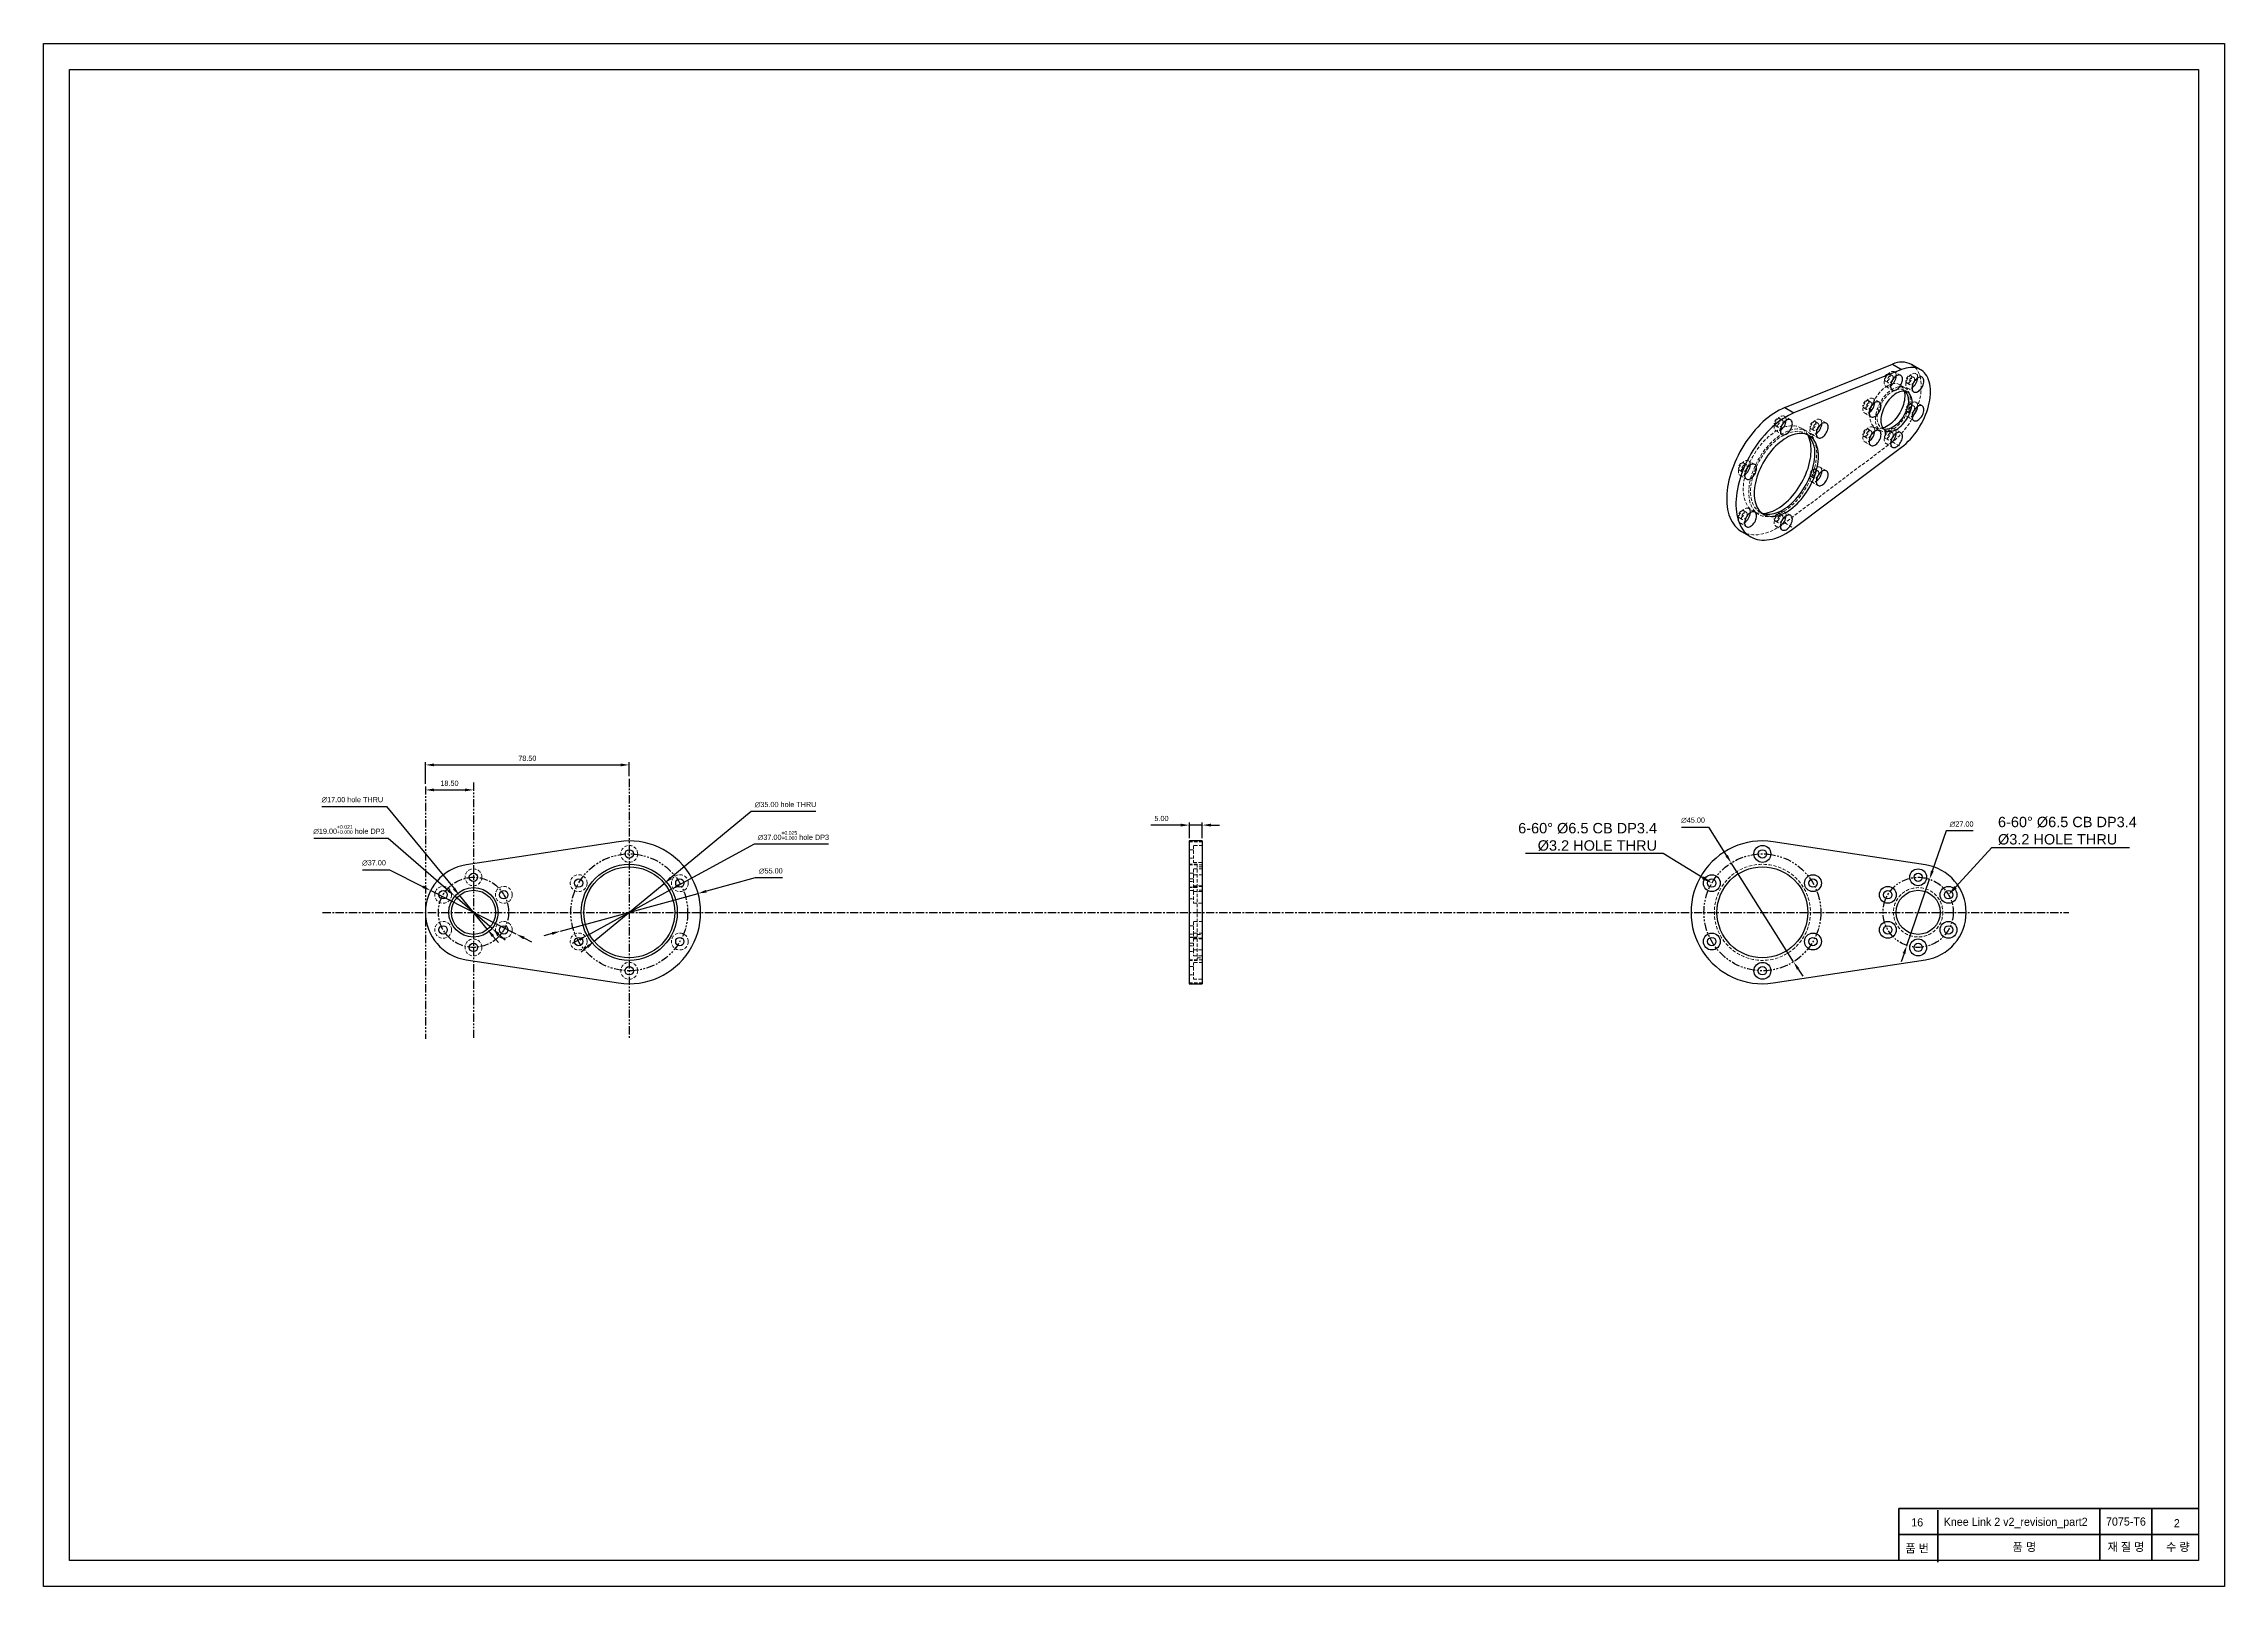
# Model space of a CAD drawing. Header units: millimetres. Extents: x 0 to 7560, y -1188 to 891.
# Drawn here: x 5880 to 6720, y -1188 to -594 of the extents above; entities that cross this region are included whole.
import ezdxf
from ezdxf import colors
from ezdxf.entities.mleader import LeaderData, LeaderLine
from ezdxf.math import Vec2, Vec3

# ---------------------------------------------------------------- set-up
doc = ezdxf.new("R2010")
doc.units = ezdxf.units.MM
doc.header["$PDSIZE"] = -1
for name, pattern in [('CENTER', [10.16, 6.35, -1.27, 1.27, -1.27]), ('HIDDEN', [1.905, 1.27, -0.635]), ('PHANTOM', [12.7, 6.35, -1.27, 1.27, -1.27, 1.27, -1.27])]:
    doc.linetypes.add(name, pattern=pattern)
doc.layers.get('0').update_dxf_attribs({"lineweight": 50})
for name, color, linetype, lineweight in [('보조선', 1, 'PHANTOM', 25), ('중심선', 1, 'CENTER', 25), ('중요 치수', 4, 'Continuous', 18), ('치수선', 6, 'Continuous', 18)]:
    doc.layers.add(name, color=color, linetype=linetype, lineweight=lineweight)
doc.styles.get("Standard").update_dxf_attribs({"font": 'arial.ttf', "height": 2})
doc.dimstyles.new('ISO-25', dxfattribs={"dimtxt": 2.5, "dimasz": 2.5, "dimexe": 1.25, "dimexo": 0.625, "dimtad": 1, "dimtxsty": 'Standard', "dimcen": 2.5, "dimadec": 0, "dimazin": 0, "dimtfac": 1, "dimtmove": 0, "dimatfit": 3, "dimfxl": 1, "dimarcsym": 0})

# ---------------------------------------------------------------- blocks, each defined once
blk = doc.blocks.new('*D444')
at = {"layer": 'Defpoints', "color": 0, "ltscale": 0.5, "transparency": 16777216}
for p in [(6029.22, -919.87), (6062.21, -936.62)]:
    blk.add_point(p, dxfattribs=at)
at = {"layer": '치수선', "color": 0, "lineweight": -2, "ltscale": 0.5, "transparency": 16777216}
for p, q in [((6002.94, -911.82), (6013.38, -911.82)), ((6013.38, -911.82), (6026.28, -918.38)), ((6062.21, -936.62), (6029.22, -919.87)), ((6065.16, -938.12), (6068.1, -939.61))]:
    blk.add_line(p, q, dxfattribs=at)
at = {"layer": '치수선', "color": 0, "ltscale": 0.5, "transparency": 16777216}
for points in [[(6026.53, -917.89), (6026.03, -918.87), (6029.22, -919.87)], [(6065.41, -937.63), (6064.91, -938.61), (6062.21, -936.62)]]:
    blk.add_solid(points, dxfattribs=at)
at = {"layer": '치수선', "color": 0, "ltscale": 0.5, "transparency": 16777216, "insert": (6007.4, -909.22), "char_height": 2, "attachment_point": 5}
blk.add_mtext('∅37.00', dxfattribs=at)
blk = doc.blocks.new('*D445')
at = {"layer": 'Defpoints', "color": 0, "ltscale": 0.5, "transparency": 16777216}
for p in [(6038.55, -922.01), (6052.89, -934.48)]:
    blk.add_point(p, dxfattribs=at)
at = {"layer": '중요 치수', "color": 0, "lineweight": -2, "ltscale": 0.5, "transparency": 16777216}
for p, q in [((5984.19, -899.64), (6012.84, -899.64)), ((6012.84, -899.64), (6036.06, -919.84)), ((6052.89, -934.48), (6038.55, -922.01)), ((6055.38, -936.65), (6057.87, -938.82))]:
    blk.add_line(p, q, dxfattribs=at)
at = {"layer": '중요 치수', "color": 0, "ltscale": 0.5, "transparency": 16777216}
for points in [[(6036.42, -919.43), (6035.7, -920.26), (6038.55, -922.01)], [(6055.74, -936.24), (6055.02, -937.07), (6052.89, -934.48)]]:
    blk.add_solid(points, dxfattribs=at)
at = {"layer": '중요 치수', "color": 0, "ltscale": 0.5, "transparency": 16777216, "insert": (5997.75, -896.41), "char_height": 2, "attachment_point": 5}
blk.add_mtext('∅19.00{\\H0.7x;\\S+0.021^ +0.000;} hole DP3', dxfattribs=at)
blk = doc.blocks.new('*D446')
at = {"layer": 'Defpoints', "color": 0, "ltscale": 0.5, "transparency": 16777216}
for p in [(6040.33, -921.68), (6051.11, -934.82)]:
    blk.add_point(p, dxfattribs=at)
at = {"layer": '중요 치수', "color": 0, "lineweight": -2, "ltscale": 0.5, "transparency": 16777216}
for p, q in [((5987.34, -887.52), (6012.28, -887.52)), ((6012.28, -887.52), (6038.23, -919.13)), ((6051.11, -934.82), (6040.33, -921.68)), ((6053.21, -937.37), (6055.3, -939.92))]:
    blk.add_line(p, q, dxfattribs=at)
at = {"layer": '중요 치수', "color": 0, "ltscale": 0.5, "transparency": 16777216}
for points in [[(6038.66, -918.78), (6037.8, -919.48), (6040.33, -921.68)], [(6053.63, -937.02), (6052.78, -937.72), (6051.11, -934.82)]]:
    blk.add_solid(points, dxfattribs=at)
at = {"layer": '중요 치수', "color": 0, "ltscale": 0.5, "transparency": 16777216, "insert": (5999.05, -884.92), "char_height": 2, "attachment_point": 5}
blk.add_mtext('∅17.00 hole THRU', dxfattribs=at)
blk = doc.blocks.new('*D447')
at = {"layer": 'Defpoints', "color": 0, "ltscale": 0.5, "transparency": 16777216}
for p in [(6132.24, -920.98), (6079.2, -935.51)]:
    blk.add_point(p, dxfattribs=at)
at = {"layer": '치수선', "color": 0, "lineweight": -2, "ltscale": 0.5, "transparency": 16777216}
for p, q in [((6154.28, -914.94), (6135.43, -920.11)), ((6164.72, -914.94), (6154.28, -914.94)), ((6079.2, -935.51), (6132.24, -920.98)), ((6076.01, -936.39), (6072.83, -937.26))]:
    blk.add_line(p, q, dxfattribs=at)
at = {"layer": '치수선', "color": 0, "ltscale": 0.5, "transparency": 16777216}
for points in [[(6135.28, -919.58), (6135.57, -920.64), (6132.24, -920.98)], [(6075.87, -935.86), (6076.16, -936.92), (6079.2, -935.51)]]:
    blk.add_solid(points, dxfattribs=at)
at = {"layer": '치수선', "color": 0, "ltscale": 0.5, "transparency": 16777216, "insert": (6160.26, -912.34), "char_height": 2, "attachment_point": 5}
blk.add_mtext('∅55.00', dxfattribs=at)
blk = doc.blocks.new('*D448')
at = {"layer": 'Defpoints', "color": 0, "ltscale": 0.5, "transparency": 16777216}
for p in [(6121.95, -919.38), (6089.48, -937.12)]:
    blk.add_point(p, dxfattribs=at)
at = {"layer": '중요 치수', "color": 0, "lineweight": -2, "ltscale": 0.5, "transparency": 16777216}
for p, q in [((6153.86, -901.94), (6124.85, -917.79)), ((6182.52, -901.94), (6153.86, -901.94)), ((6089.48, -937.12), (6121.95, -919.38)), ((6086.59, -938.7), (6083.69, -940.28))]:
    blk.add_line(p, q, dxfattribs=at)
at = {"layer": '중요 치수', "color": 0, "ltscale": 0.5, "transparency": 16777216}
for points in [[(6124.59, -917.31), (6125.12, -918.28), (6121.95, -919.38)], [(6086.32, -938.22), (6086.85, -939.18), (6089.48, -937.12)]]:
    blk.add_solid(points, dxfattribs=at)
at = {"layer": '중요 치수', "color": 0, "ltscale": 0.5, "transparency": 16777216, "insert": (6168.95, -898.72), "char_height": 2, "attachment_point": 5}
blk.add_mtext('∅37.00{\\H0.7x;\\S+0.025^ +0.000;} hole DP3', dxfattribs=at)
blk = doc.blocks.new('*D449')
at = {"layer": 'Defpoints', "color": 0, "ltscale": 0.5, "transparency": 16777216}
for p in [(6119.21, -917.09), (6092.23, -939.4)]:
    blk.add_point(p, dxfattribs=at)
at = {"layer": '중요 치수', "color": 0, "lineweight": -2, "ltscale": 0.5, "transparency": 16777216}
for p, q in [((6152.7, -889.39), (6121.75, -914.99)), ((6177.65, -889.39), (6152.7, -889.39)), ((6092.23, -939.4), (6119.21, -917.09)), ((6089.69, -941.5), (6087.14, -943.61))]:
    blk.add_line(p, q, dxfattribs=at)
at = {"layer": '중요 치수', "color": 0, "ltscale": 0.5, "transparency": 16777216}
for points in [[(6121.4, -914.57), (6122.1, -915.41), (6119.21, -917.09)], [(6089.34, -941.08), (6090.04, -941.93), (6092.23, -939.4)]]:
    blk.add_solid(points, dxfattribs=at)
at = {"layer": '중요 치수', "color": 0, "ltscale": 0.5, "transparency": 16777216, "insert": (6165.94, -886.79), "char_height": 2, "attachment_point": 5}
blk.add_mtext('∅35.00 hole THRU', dxfattribs=at)
blk = doc.blocks.new('*D450')
at = {"layer": 'Defpoints', "color": 0, "ltscale": 0.5, "transparency": 16777216}
for p in [(6321.46, -894.66), (6321.46, -900.75), (6326.46, -900.75)]:
    blk.add_point(p, dxfattribs=at)
at = {"layer": '치수선', "color": 0, "lineweight": -2, "ltscale": 0.5, "transparency": 16777216}
for p, q in [((6318.16, -894.66), (6306.62, -894.66)), ((6321.46, -899.75), (6321.46, -893.66)), ((6326.46, -894.66), (6321.46, -894.66)), ((6326.46, -899.75), (6326.46, -893.66)), ((6329.76, -894.66), (6333.06, -894.66))]:
    blk.add_line(p, q, dxfattribs=at)
at = {"layer": '치수선', "color": 0, "ltscale": 0.5, "transparency": 16777216}
for points in [[(6318.16, -894.11), (6318.16, -895.21), (6321.46, -894.66)], [(6329.76, -894.11), (6329.76, -895.21), (6326.46, -894.66)]]:
    blk.add_solid(points, dxfattribs=at)
at = {"layer": '치수선', "color": 0, "ltscale": 0.5, "transparency": 16777216, "insert": (6310.73, -892.11), "char_height": 2, "attachment_point": 5}
blk.add_mtext('5.00', dxfattribs=at)
blk = doc.blocks.new('*D451')
at = {"layer": 'Defpoints', "color": 0, "ltscale": 0.5, "transparency": 16777216}
for p in [(6530.19, -909.22), (6554.2, -947.27)]:
    blk.add_point(p, dxfattribs=at)
at = {"layer": '치수선', "color": 0, "lineweight": -2, "ltscale": 0.5, "transparency": 16777216}
for p, q in [((6511.02, -895.4), (6521.47, -895.4)), ((6521.47, -895.4), (6528.42, -906.43)), ((6554.2, -947.27), (6530.19, -909.22)), ((6555.97, -950.07), (6557.73, -952.86))]:
    blk.add_line(p, q, dxfattribs=at)
at = {"layer": '치수선', "color": 0, "ltscale": 0.5, "transparency": 16777216}
for points in [[(6528.89, -906.13), (6527.96, -906.72), (6530.19, -909.22)], [(6556.43, -949.77), (6555.5, -950.36), (6554.2, -947.27)]]:
    blk.add_solid(points, dxfattribs=at)
at = {"layer": '치수선', "color": 0, "ltscale": 0.5, "transparency": 16777216, "insert": (6515.48, -892.8), "char_height": 2, "attachment_point": 5}
blk.add_mtext('∅45.00', dxfattribs=at)
blk = doc.blocks.new('*D452')
at = {"layer": 'Defpoints', "color": 0, "ltscale": 0.5, "transparency": 16777216}
for p in [(6606.58, -915.48), (6597.81, -941.02)]:
    blk.add_point(p, dxfattribs=at)
at = {"layer": '치수선', "color": 0, "lineweight": -2, "ltscale": 0.5, "transparency": 16777216}
for p, q in [((6612.95, -896.9), (6607.65, -912.36)), ((6623.4, -896.9), (6612.95, -896.9)), ((6597.81, -941.02), (6606.58, -915.48)), ((6596.74, -944.14), (6595.67, -947.26))]:
    blk.add_line(p, q, dxfattribs=at)
at = {"layer": '치수선', "color": 0, "ltscale": 0.5, "transparency": 16777216}
for points in [[(6607.13, -912.18), (6608.17, -912.53), (6606.58, -915.48)], [(6596.22, -943.96), (6597.26, -944.32), (6597.81, -941.02)]]:
    blk.add_solid(points, dxfattribs=at)
at = {"layer": '치수선', "color": 0, "ltscale": 0.5, "transparency": 16777216, "insert": (6618.94, -894.3), "char_height": 2, "attachment_point": 5}
blk.add_mtext('∅27.00', dxfattribs=at)
blk = doc.blocks.new('*D431')
at = {"layer": 'Defpoints', "color": 0, "ltscale": 0.5, "transparency": 16777216}
for p in [(6027.22, -881.11), (6045.72, -881.11), (6045.72, -881.11)]:
    blk.add_point(p, dxfattribs=at)
at = {"layer": '치수선', "color": 0, "lineweight": -2, "ltscale": 0.5, "transparency": 16777216}
blk.add_line((6030.52, -881.11), (6042.42, -881.11), dxfattribs=at)
at = {"layer": '치수선', "color": 0, "ltscale": 0.5, "transparency": 16777216}
for points in [[(6030.52, -880.56), (6030.52, -881.66), (6027.22, -881.11)], [(6042.42, -880.56), (6042.42, -881.66), (6045.72, -881.11)]]:
    blk.add_solid(points, dxfattribs=at)
at = {"layer": '치수선', "color": 0, "ltscale": 0.5, "transparency": 16777216, "insert": (6036.47, -878.56), "char_height": 2, "attachment_point": 5}
blk.add_mtext('18.50', dxfattribs=at)
blk = doc.blocks.new('*D432')
at = {"layer": 'Defpoints', "color": 0, "ltscale": 0.5, "transparency": 16777216}
for p in [(6105.72, -871.48), (6027.22, -879.75), (6105.72, -876.82)]:
    blk.add_point(p, dxfattribs=at)
at = {"layer": '치수선', "color": 0, "lineweight": -2, "ltscale": 0.5, "transparency": 16777216}
for p, q in [((6027.22, -878.75), (6027.22, -870.48)), ((6030.52, -871.48), (6102.42, -871.48)), ((6105.72, -875.82), (6105.72, -870.48))]:
    blk.add_line(p, q, dxfattribs=at)
at = {"layer": '치수선', "color": 0, "ltscale": 0.5, "transparency": 16777216}
for points in [[(6030.52, -870.93), (6030.52, -872.03), (6027.22, -871.48)], [(6102.42, -870.93), (6102.42, -872.03), (6105.72, -871.48)]]:
    blk.add_solid(points, dxfattribs=at)
at = {"layer": '치수선', "color": 0, "ltscale": 0.5, "transparency": 16777216, "insert": (6066.47, -868.94), "char_height": 2, "attachment_point": 5}
blk.add_mtext('78.50', dxfattribs=at)

msp = doc.modelspace()

# ---------------------------------------------------------------- linework, layer by layer
at = {"color": 7, "linetype": 'Continuous', "lineweight": 25}
for p, q in [((6550.813, -733.904), (6592.285, -717.228)), ((6595.82, -719.269), (6554.348, -735.945)), ((6592.285, -717.228), (6595.82, -719.269)), ((6603.107, -719.315), (6599.572, -717.274)), ((6550.813, -733.904), (6554.348, -735.945)), ((6554.348, -780.346), (6595.82, -749.139)), ((6534.147, -781.605), (6537.683, -783.646)), ((6101.594, -901.058), (6042.944, -909.956)), ((6326.457, -900.747), (6321.457, -900.747)), ((6321.457, -900.747), (6321.457, -955.747)), ((6326.457, -900.747), (6326.457, -955.747)), ((6604.97, -909.956), (6546.32, -901.058)), ((6042.944, -946.538), (6101.594, -955.436)), ((6546.32, -955.436), (6604.97, -946.538)), ((6321.457, -955.747), (6326.457, -955.747))]:
    msp.add_line(p, q, dxfattribs=at)
at = {"color": 7, "linetype": 'HIDDEN', "lineweight": 18}
for p, q in [((6592.254, -721.54), (6591.122, -720.887)), ((6595.483, -721.499), (6593.079, -720.111)), ((6600.521, -722.279), (6599.389, -721.626)), ((6603.75, -722.238), (6601.346, -720.85)), ((6587.216, -731.783), (6584.812, -730.395)), ((6589.523, -723.659), (6590.654, -724.312)), ((6589.829, -725.741), (6592.233, -727.129)), ((6597.193, -726.293), (6595.072, -725.069)), ((6598.108, -727.976), (6596.694, -727.159)), ((6597.79, -724.398), (6598.921, -725.051)), ((6598.096, -726.48), (6600.5, -727.868)), ((6549.827, -738.684), (6548.696, -738.031)), ((6553.057, -738.643), (6550.652, -737.255)), ((6566.835, -739.875), (6564.431, -738.487)), ((6581.256, -733.943), (6582.387, -734.596)), ((6581.562, -736.025), (6583.966, -737.413)), ((6583.987, -731.824), (6582.855, -731.171)), ((6597.79, -735.421), (6598.921, -736.074)), ((6598.096, -737.503), (6600.5, -738.891)), ((6600.521, -733.303), (6599.389, -732.65)), ((6603.75, -733.262), (6601.346, -731.874)), ((6547.096, -740.802), (6548.228, -741.455)), ((6547.403, -742.884), (6549.807, -744.272)), ((6592.285, -747.098), (6550.813, -778.305)), ((6559.267, -742.991), (6557.145, -741.766)), ((6560.181, -744.674), (6558.767, -743.857)), ((6560.875, -742.034), (6562.006, -742.687)), ((6561.181, -744.116), (6563.585, -745.504)), ((6563.606, -739.916), (6562.474, -739.263)), ((6581.256, -744.966), (6582.387, -745.619)), ((6581.562, -747.048), (6583.966, -748.436)), ((6583.987, -742.848), (6582.855, -742.195)), ((6587.216, -742.807), (6584.812, -741.419)), ((6585.573, -741.524), (6587.694, -742.748)), ((6588.194, -741.882), (6589.608, -742.699)), ((6589.523, -745.705), (6590.654, -746.358)), ((6592.254, -743.587), (6591.122, -742.934)), ((6592.285, -747.098), (6595.82, -749.139)), ((6595.483, -743.546), (6593.079, -742.158)), ((6536.049, -755.824), (6534.918, -755.171)), ((6539.278, -755.783), (6536.874, -754.395)), ((6589.829, -747.787), (6592.233, -749.175)), ((6533.318, -757.942), (6534.449, -758.595)), ((6533.624, -760.024), (6536.028, -761.412)), ((6560.875, -760.406), (6562.006, -761.059)), ((6561.181, -762.488), (6563.585, -763.876)), ((6563.606, -758.288), (6562.474, -757.635)), ((6566.835, -758.247), (6564.431, -756.859)), ((6539.278, -774.155), (6536.874, -772.767)), ((6533.318, -776.314), (6534.449, -776.967)), ((6533.624, -778.396), (6536.028, -779.784)), ((6536.049, -774.196), (6534.918, -773.543)), ((6538.647, -773.81), (6540.768, -775.035)), ((6541.268, -774.169), (6542.682, -774.985)), ((6547.096, -777.546), (6548.228, -778.199)), ((6547.403, -779.628), (6549.807, -781.016)), ((6549.827, -775.428), (6548.696, -774.775)), ((6553.057, -775.387), (6550.652, -773.999)), ((6550.813, -778.305), (6554.348, -780.346)), ((6321.457, -901.058), (6326.457, -901.058)), ((6323.057, -904.147), (6321.457, -904.147)), ((6323.057, -902.497), (6323.057, -908.997)), ((6326.457, -902.497), (6323.057, -902.497)), ((6321.457, -907.347), (6323.057, -907.347)), ((6324.457, -909.747), (6321.457, -909.747)), ((6321.457, -909.956), (6326.457, -909.956)), ((6323.057, -913.147), (6321.457, -913.147)), ((6323.057, -915.397), (6321.457, -915.397)), ((6323.057, -908.997), (6326.457, -908.997)), ((6323.057, -911.497), (6323.057, -913.747)), ((6326.457, -911.497), (6323.057, -911.497)), ((6323.057, -913.747), (6323.057, -920.247)), ((6326.457, -913.747), (6323.057, -913.747)), ((6324.457, -909.747), (6324.457, -946.747)), ((6326.457, -910.747), (6324.457, -910.747)), ((6321.457, -916.347), (6323.057, -916.347)), ((6321.457, -918.597), (6323.057, -918.597)), ((6324.457, -918.747), (6321.457, -918.747)), ((6323.057, -919.897), (6321.457, -919.897)), ((6321.457, -923.097), (6323.057, -923.097)), ((6323.057, -917.997), (6326.457, -917.997)), ((6326.457, -918.247), (6323.057, -918.247)), ((6323.057, -920.247), (6323.057, -924.747)), ((6323.057, -920.247), (6326.457, -920.247)), ((6326.457, -919.747), (6324.457, -919.747)), ((6323.057, -924.747), (6326.457, -924.747)), ((6323.057, -931.747), (6323.057, -936.247)), ((6326.457, -931.747), (6323.057, -931.747)), ((6323.057, -933.397), (6321.457, -933.397)), ((6321.457, -936.597), (6323.057, -936.597)), ((6321.457, -937.747), (6324.457, -937.747)), ((6323.057, -937.897), (6321.457, -937.897)), ((6323.057, -940.147), (6321.457, -940.147)), ((6323.057, -936.247), (6323.057, -942.747)), ((6326.457, -936.247), (6323.057, -936.247)), ((6323.057, -938.247), (6326.457, -938.247)), ((6326.457, -938.497), (6323.057, -938.497)), ((6324.457, -936.747), (6326.457, -936.747)), ((6321.457, -941.097), (6323.057, -941.097)), ((6321.457, -943.347), (6323.057, -943.347)), ((6321.457, -946.538), (6326.457, -946.538)), ((6321.457, -946.747), (6324.457, -946.747)), ((6323.057, -949.147), (6321.457, -949.147)), ((6323.057, -942.747), (6323.057, -944.997)), ((6323.057, -942.747), (6326.457, -942.747)), ((6323.057, -944.997), (6326.457, -944.997)), ((6323.057, -947.497), (6323.057, -953.997)), ((6326.457, -947.497), (6323.057, -947.497)), ((6324.457, -945.747), (6326.457, -945.747)), ((6321.457, -952.347), (6323.057, -952.347)), ((6321.457, -955.436), (6326.457, -955.436)), ((6323.057, -953.997), (6326.457, -953.997))]:
    msp.add_line(p, q, dxfattribs=at)
for p, q in [((6594.749, -1157.768), (6710.146, -1157.768)), ((6594.749, -1177.768), (6594.749, -1157.768)), ((6609.754, -1178.488), (6609.754, -1158.488)), ((6672.232, -1177.768), (6672.232, -1157.768)), ((6692.232, -1177.768), (6692.232, -1157.768)), ((6594.749, -1167.768), (6710.146, -1167.768))]:
    msp.add_line(p, q)
at = {"color": 7, "linetype": 'HIDDEN', "lineweight": 18, "flags": 128}
for points in [[(6593.749, -721.726), (6593.752, -721.599), (6593.722, -721.191), (6593.634, -720.827), (6593.489, -720.518), (6593.291, -720.271), (6593.046, -720.093), (6592.759, -719.988), (6592.439, -719.96), (6592.093, -720.008), (6591.731, -720.132), (6591.361, -720.328), (6590.994, -720.591), (6590.639, -720.915), (6590.305, -721.291), (6590, -721.709), (6589.734, -722.159), (6589.512, -722.629), (6589.34, -723.106), (6589.223, -723.579), (6589.163, -724.035), (6589.163, -724.462), (6589.223, -724.849), (6589.34, -725.187), (6589.512, -725.466), (6589.734, -725.679), (6590, -725.821), (6590.305, -725.888), (6590.639, -725.878), (6590.994, -725.791), (6591.361, -725.631), (6591.563, -725.514)], [(6591.454, -721.62), (6591.423, -721.336), (6591.334, -721.103), (6591.189, -720.933), (6590.998, -720.835), (6590.771, -720.815), (6590.519, -720.873), (6590.257, -721.007), (6589.998, -721.209), (6589.757, -721.468), (6589.546, -721.771), (6589.377, -722.101), (6589.259, -722.44), (6589.199, -722.77), (6589.199, -723.073), (6589.259, -723.333), (6589.377, -723.536), (6589.546, -723.671), (6589.757, -723.731), (6589.998, -723.712), (6590.257, -723.615), (6590.519, -723.446), (6590.771, -723.214), (6590.998, -722.931), (6591.189, -722.612), (6591.334, -722.276), (6591.423, -721.939), (6591.454, -721.62)], [(6592.585, -722.273), (6592.555, -721.989), (6592.465, -721.756), (6592.321, -721.586), (6592.13, -721.488), (6591.902, -721.468), (6591.65, -721.526), (6591.388, -721.66), (6591.129, -721.862), (6590.888, -722.121), (6590.678, -722.424), (6590.509, -722.754), (6590.391, -723.093), (6590.33, -723.423), (6590.33, -723.726), (6590.391, -723.987), (6590.509, -724.19), (6590.678, -724.324), (6590.888, -724.384), (6591.129, -724.365), (6591.388, -724.268), (6591.65, -724.099), (6591.902, -723.867), (6592.09, -723.639)], [(6599.572, -717.274), (6599.948, -717.51), (6600.525, -717.952), (6601.055, -718.463), (6601.536, -719.043), (6601.965, -719.688), (6602.342, -720.395), (6602.663, -721.161), (6602.928, -721.982), (6603.136, -722.855), (6603.285, -723.776), (6603.374, -724.741), (6603.404, -725.744), (6603.374, -726.782), (6603.285, -727.85), (6603.136, -728.943), (6602.928, -730.056), (6602.663, -731.183), (6602.342, -732.32), (6601.965, -733.462), (6601.536, -734.603), (6601.055, -735.738), (6600.525, -736.862), (6599.948, -737.969), (6599.327, -739.055), (6598.666, -740.115), (6597.966, -741.143), (6597.231, -742.136), (6596.464, -743.088), (6595.67, -743.996), (6594.851, -744.854), (6594.011, -745.66), (6593.154, -746.409), (6592.285, -747.098)], [(6602.016, -722.465), (6602.019, -722.338), (6601.989, -721.93), (6601.901, -721.566), (6601.756, -721.257), (6601.558, -721.01), (6601.313, -720.832), (6601.026, -720.728), (6600.706, -720.699), (6600.36, -720.747), (6599.998, -720.871), (6599.628, -721.067), (6599.261, -721.33), (6598.906, -721.654), (6598.572, -722.03), (6598.268, -722.449), (6598.001, -722.898), (6597.779, -723.368), (6597.607, -723.845), (6597.49, -724.318), (6597.43, -724.774), (6597.43, -725.201), (6597.49, -725.588), (6597.607, -725.926), (6597.779, -726.205), (6598.001, -726.418), (6598.268, -726.56), (6598.572, -726.627), (6598.906, -726.617), (6599.261, -726.531), (6599.628, -726.37), (6599.83, -726.253)], [(6599.721, -722.359), (6599.69, -722.075), (6599.601, -721.842), (6599.456, -721.672), (6599.265, -721.574), (6599.038, -721.554), (6598.786, -721.612), (6598.524, -721.746), (6598.265, -721.948), (6598.024, -722.207), (6597.813, -722.51), (6597.644, -722.84), (6597.526, -723.179), (6597.466, -723.509), (6597.466, -723.812), (6597.526, -724.073), (6597.644, -724.276), (6597.813, -724.411), (6598.024, -724.47), (6598.265, -724.451), (6598.524, -724.354), (6598.786, -724.185), (6599.038, -723.953), (6599.265, -723.67), (6599.456, -723.351), (6599.601, -723.015), (6599.69, -722.678), (6599.721, -722.359)], [(6600.852, -723.012), (6600.822, -722.728), (6600.732, -722.495), (6600.588, -722.325), (6600.397, -722.227), (6600.169, -722.207), (6599.917, -722.265), (6599.655, -722.399), (6599.396, -722.601), (6599.155, -722.86), (6598.945, -723.163), (6598.776, -723.493), (6598.658, -723.832), (6598.597, -724.162), (6598.597, -724.466), (6598.658, -724.726), (6598.776, -724.929), (6598.945, -725.064), (6599.155, -725.123), (6599.396, -725.104), (6599.655, -725.007), (6599.917, -724.838), (6600.169, -724.606), (6600.357, -724.378)], [(6585.482, -732.01), (6585.485, -731.883), (6585.455, -731.475), (6585.367, -731.111), (6585.222, -730.802), (6585.024, -730.555), (6584.779, -730.377), (6584.492, -730.272), (6584.172, -730.244), (6583.826, -730.292), (6583.464, -730.416), (6583.094, -730.612), (6582.727, -730.875), (6582.372, -731.199), (6582.038, -731.575), (6581.733, -731.993), (6581.467, -732.443), (6581.245, -732.913), (6581.073, -733.39), (6580.956, -733.863), (6580.896, -734.319), (6580.896, -734.746), (6580.956, -735.133), (6581.073, -735.471), (6581.245, -735.75), (6581.467, -735.963), (6581.733, -736.105), (6582.038, -736.172), (6582.372, -736.162), (6582.727, -736.076), (6583.094, -735.915), (6583.295, -735.798)], [(6588.63, -741.78), (6588.157, -741.889), (6587.571, -741.961), (6587.009, -741.957), (6586.477, -741.876), (6585.978, -741.721), (6585.517, -741.491), (6585.099, -741.189), (6584.726, -740.818), (6584.403, -740.38), (6584.132, -739.881), (6583.915, -739.323), (6583.754, -738.713), (6583.651, -738.055), (6583.607, -737.355), (6583.622, -736.619), (6583.695, -735.855), (6583.827, -735.067), (6584.016, -734.265), (6584.261, -733.453), (6584.558, -732.641), (6584.907, -731.834), (6585.302, -731.04), (6585.742, -730.266), (6586.223, -729.518), (6586.739, -728.804), (6587.287, -728.129), (6587.861, -727.499), (6588.457, -726.921), (6589.07, -726.398), (6589.693, -725.936), (6590.323, -725.539)], [(6599.161, -730.643), (6599.132, -729.933), (6599.044, -729.264), (6598.897, -728.642), (6598.694, -728.07), (6598.436, -727.556), (6598.126, -727.103), (6597.765, -726.715), (6597.358, -726.395), (6596.907, -726.147), (6596.418, -725.972), (6595.893, -725.873), (6595.338, -725.85), (6594.758, -725.903), (6594.157, -726.031), (6593.541, -726.234), (6592.916, -726.51), (6592.286, -726.857), (6591.658, -727.27), (6591.037, -727.748), (6590.428, -728.285), (6589.837, -728.877), (6589.269, -729.518), (6588.728, -730.203), (6588.22, -730.927), (6587.75, -731.681), (6587.321, -732.461), (6586.936, -733.259), (6586.6, -734.068), (6586.316, -734.881), (6586.085, -735.691), (6585.91, -736.491), (6585.793, -737.273), (6585.734, -738.031), (6585.734, -738.758), (6585.793, -739.448), (6585.91, -740.095), (6586.085, -740.692), (6586.316, -741.236), (6586.6, -741.72), (6586.936, -742.141), (6587.321, -742.495), (6587.75, -742.78), (6588.22, -742.991), (6588.728, -743.128), (6589.269, -743.19), (6589.837, -743.175), (6590.428, -743.084), (6591.037, -742.918), (6591.658, -742.678), (6592.286, -742.367), (6592.916, -741.986), (6593.541, -741.54), (6594.157, -741.032), (6594.758, -740.467), (6595.338, -739.85), (6595.893, -739.186), (6596.418, -738.481), (6596.907, -737.741), (6597.358, -736.973), (6597.765, -736.183), (6598.126, -735.379), (6598.436, -734.567), (6598.694, -733.755), (6598.897, -732.949), (6599.044, -732.157), (6599.132, -731.386), (6599.161, -730.643)], [(6588.961, -742.188), (6588.631, -742.087), (6588.194, -741.882), (6587.798, -741.606), (6587.446, -741.262), (6587.143, -740.853), (6586.891, -740.382), (6586.692, -739.856), (6586.549, -739.278), (6586.462, -738.654), (6586.433, -737.99), (6586.462, -737.293), (6586.549, -736.57), (6586.692, -735.826), (6586.891, -735.07), (6587.143, -734.309), (6587.446, -733.55), (6587.798, -732.8), (6588.194, -732.066), (6588.631, -731.357), (6589.105, -730.678), (6589.611, -730.035), (6590.144, -729.436), (6590.699, -728.886), (6591.271, -728.39), (6591.855, -727.954), (6592.444, -727.58), (6593.033, -727.273), (6593.616, -727.037), (6594.189, -726.872), (6594.744, -726.781), (6595.277, -726.764), (6595.783, -726.822), (6596.257, -726.954), (6596.694, -727.16), (6597.09, -727.436), (6597.341, -727.67)], [(6590.323, -725.539), (6590.952, -725.21), (6591.575, -724.952), (6592.188, -724.767), (6592.784, -724.658), (6593.358, -724.624), (6593.906, -724.666), (6594.422, -724.784), (6594.903, -724.978), (6595.343, -725.244), (6595.739, -725.581), (6596.087, -725.985), (6596.385, -726.454), (6596.629, -726.983), (6596.818, -727.568), (6596.823, -727.588)], [(6551.323, -738.869), (6551.326, -738.743), (6551.296, -738.334), (6551.207, -737.971), (6551.062, -737.661), (6550.865, -737.415), (6550.619, -737.236), (6550.333, -737.132), (6550.013, -737.103), (6549.667, -737.151), (6549.304, -737.275), (6548.935, -737.471), (6548.568, -737.735), (6548.213, -738.058), (6547.878, -738.434), (6547.574, -738.853), (6547.307, -739.303), (6547.085, -739.772), (6546.913, -740.25), (6546.796, -740.722), (6546.737, -741.178), (6546.737, -741.605), (6546.796, -741.993), (6546.913, -742.33), (6547.085, -742.609), (6547.307, -742.822), (6547.574, -742.964), (6547.878, -743.031), (6548.213, -743.021), (6548.568, -742.935), (6548.935, -742.774), (6549.136, -742.657)], [(6549.027, -738.763), (6548.997, -738.479), (6548.907, -738.246), (6548.763, -738.076), (6548.572, -737.978), (6548.344, -737.958), (6548.093, -738.016), (6547.83, -738.15), (6547.572, -738.352), (6547.33, -738.611), (6547.12, -738.914), (6546.951, -739.244), (6546.833, -739.583), (6546.772, -739.913), (6546.772, -740.217), (6546.833, -740.477), (6546.951, -740.68), (6547.12, -740.815), (6547.33, -740.874), (6547.572, -740.855), (6547.83, -740.758), (6548.093, -740.589), (6548.344, -740.357), (6548.572, -740.074), (6548.763, -739.756), (6548.907, -739.419), (6548.997, -739.082), (6549.027, -738.763)], [(6550.159, -739.416), (6550.128, -739.133), (6550.039, -738.899), (6549.894, -738.729), (6549.703, -738.631), (6549.476, -738.611), (6549.224, -738.669), (6548.962, -738.803), (6548.703, -739.005), (6548.462, -739.264), (6548.251, -739.567), (6548.082, -739.897), (6547.964, -740.236), (6547.904, -740.566), (6547.904, -740.87), (6547.964, -741.13), (6548.082, -741.333), (6548.251, -741.468), (6548.462, -741.527), (6548.703, -741.508), (6548.962, -741.412), (6549.224, -741.243), (6549.476, -741.01), (6549.664, -740.782)], [(6565.101, -740.101), (6565.104, -739.975), (6565.074, -739.566), (6564.986, -739.203), (6564.841, -738.893), (6564.643, -738.647), (6564.398, -738.468), (6564.111, -738.364), (6563.791, -738.335), (6563.445, -738.383), (6563.083, -738.507), (6562.713, -738.703), (6562.346, -738.967), (6561.991, -739.29), (6561.657, -739.666), (6561.352, -740.085), (6561.086, -740.535), (6560.864, -741.004), (6560.692, -741.482), (6560.575, -741.954), (6560.515, -742.41), (6560.515, -742.837), (6560.575, -743.225), (6560.692, -743.562), (6560.864, -743.841), (6561.086, -744.054), (6561.352, -744.196), (6561.657, -744.263), (6561.991, -744.253), (6562.346, -744.167), (6562.713, -744.006), (6562.914, -743.889)], [(6562.806, -739.995), (6562.775, -739.711), (6562.686, -739.478), (6562.541, -739.308), (6562.35, -739.21), (6562.123, -739.19), (6561.871, -739.248), (6561.609, -739.382), (6561.35, -739.584), (6561.109, -739.843), (6560.898, -740.146), (6560.729, -740.476), (6560.611, -740.815), (6560.551, -741.145), (6560.551, -741.449), (6560.611, -741.709), (6560.729, -741.912), (6560.898, -742.047), (6561.109, -742.106), (6561.35, -742.087), (6561.609, -741.99), (6561.871, -741.821), (6562.123, -741.589), (6562.35, -741.306), (6562.541, -740.988), (6562.686, -740.651), (6562.775, -740.314), (6562.806, -739.995)], [(6583.187, -731.904), (6583.156, -731.62), (6583.067, -731.387), (6582.922, -731.217), (6582.731, -731.119), (6582.504, -731.099), (6582.252, -731.157), (6581.99, -731.291), (6581.731, -731.493), (6581.49, -731.752), (6581.279, -732.055), (6581.11, -732.385), (6580.992, -732.724), (6580.932, -733.054), (6580.932, -733.357), (6580.992, -733.618), (6581.11, -733.821), (6581.279, -733.955), (6581.49, -734.015), (6581.731, -733.996), (6581.99, -733.899), (6582.252, -733.73), (6582.504, -733.498), (6582.731, -733.215), (6582.922, -732.896), (6583.067, -732.56), (6583.156, -732.223), (6583.187, -731.904)], [(6584.318, -732.557), (6584.288, -732.273), (6584.198, -732.04), (6584.054, -731.87), (6583.862, -731.772), (6583.635, -731.752), (6583.383, -731.81), (6583.121, -731.944), (6582.862, -732.146), (6582.621, -732.405), (6582.41, -732.708), (6582.242, -733.038), (6582.124, -733.377), (6582.063, -733.707), (6582.063, -734.01), (6582.124, -734.271), (6582.242, -734.474), (6582.41, -734.609), (6582.621, -734.668), (6582.862, -734.649), (6583.121, -734.552), (6583.383, -734.383), (6583.635, -734.151), (6583.823, -733.923)], [(6602.016, -733.488), (6602.019, -733.362), (6601.989, -732.953), (6601.901, -732.59), (6601.756, -732.28), (6601.558, -732.034), (6601.313, -731.856), (6601.026, -731.751), (6600.706, -731.722), (6600.36, -731.77), (6599.998, -731.894), (6599.628, -732.09), (6599.261, -732.354), (6598.906, -732.678), (6598.572, -733.054), (6598.268, -733.472), (6598.001, -733.922), (6597.779, -734.391), (6597.607, -734.869), (6597.49, -735.341), (6597.43, -735.797), (6597.43, -736.224), (6597.49, -736.612), (6597.607, -736.949), (6597.779, -737.228), (6598.001, -737.441), (6598.268, -737.583), (6598.572, -737.65), (6598.906, -737.64), (6599.261, -737.554), (6599.628, -737.393), (6599.83, -737.277)], [(6599.721, -733.382), (6599.69, -733.099), (6599.601, -732.865), (6599.456, -732.695), (6599.265, -732.597), (6599.038, -732.577), (6598.786, -732.635), (6598.524, -732.769), (6598.265, -732.971), (6598.024, -733.23), (6597.813, -733.533), (6597.644, -733.863), (6597.526, -734.202), (6597.466, -734.532), (6597.466, -734.836), (6597.526, -735.096), (6597.644, -735.299), (6597.813, -735.434), (6598.024, -735.493), (6598.265, -735.474), (6598.524, -735.378), (6598.786, -735.209), (6599.038, -734.976), (6599.265, -734.693), (6599.456, -734.375), (6599.601, -734.038), (6599.69, -733.701), (6599.721, -733.382)], [(6600.852, -734.035), (6600.822, -733.752), (6600.732, -733.518), (6600.588, -733.348), (6600.397, -733.25), (6600.169, -733.23), (6599.917, -733.288), (6599.655, -733.422), (6599.396, -733.624), (6599.155, -733.884), (6598.945, -734.186), (6598.776, -734.516), (6598.658, -734.855), (6598.597, -735.185), (6598.597, -735.489), (6598.658, -735.749), (6598.776, -735.952), (6598.945, -736.087), (6599.155, -736.146), (6599.396, -736.127), (6599.655, -736.031), (6599.917, -735.862), (6600.169, -735.629), (6600.357, -735.401)], [(6547.896, -742.682), (6547.022, -743.221), (6546.153, -743.824), (6545.29, -744.489), (6544.44, -745.214), (6543.605, -745.995), (6542.789, -746.829), (6541.996, -747.712), (6541.23, -748.64), (6540.493, -749.608), (6539.789, -750.613), (6539.121, -751.651), (6538.493, -752.715), (6537.906, -753.802), (6537.365, -754.908), (6536.87, -756.025), (6536.424, -757.151), (6536.03, -758.28), (6535.689, -759.406), (6535.402, -760.526), (6535.171, -761.633), (6534.997, -762.722), (6534.88, -763.79), (6534.822, -764.831), (6534.822, -765.841), (6534.88, -766.814), (6534.997, -767.748), (6535.171, -768.636), (6535.402, -769.477), (6535.689, -770.265), (6536.03, -770.997), (6536.424, -771.671), (6536.87, -772.282), (6537.365, -772.829), (6537.906, -773.308), (6538.493, -773.718), (6539.121, -774.057), (6539.789, -774.324), (6540.493, -774.516), (6541.23, -774.634), (6541.996, -774.677), (6542.394, -774.67)], [(6563.099, -751.461), (6563.07, -750.469), (6562.982, -749.515), (6562.837, -748.604), (6562.634, -747.739), (6562.375, -746.924), (6562.061, -746.163), (6561.693, -745.46), (6561.273, -744.817), (6560.802, -744.238), (6560.284, -743.724), (6559.719, -743.279), (6559.112, -742.904), (6558.463, -742.602), (6557.777, -742.372), (6557.056, -742.217), (6556.304, -742.137), (6555.524, -742.132), (6554.719, -742.202), (6553.893, -742.348), (6553.05, -742.568), (6552.193, -742.861), (6551.327, -743.227), (6550.455, -743.663), (6549.58, -744.168), (6548.708, -744.739), (6547.842, -745.373), (6546.985, -746.069), (6546.142, -746.823), (6545.316, -747.631), (6544.511, -748.489), (6543.731, -749.395), (6542.979, -750.344), (6542.258, -751.331), (6541.572, -752.353), (6540.923, -753.404), (6540.316, -754.481), (6539.751, -755.578), (6539.233, -756.69), (6538.762, -757.812), (6538.342, -758.94), (6537.974, -760.068), (6537.66, -761.192), (6537.401, -762.306), (6537.198, -763.405), (6537.053, -764.484), (6536.965, -765.539), (6536.936, -766.565), (6536.965, -767.557), (6537.053, -768.511), (6537.198, -769.422), (6537.401, -770.287), (6537.66, -771.102), (6537.974, -771.863), (6538.342, -772.566), (6538.762, -773.209), (6539.233, -773.788), (6539.751, -774.302), (6540.316, -774.747), (6540.923, -775.121), (6541.572, -775.424), (6542.258, -775.654), (6542.979, -775.809), (6543.731, -775.889), (6544.511, -775.894), (6545.316, -775.824), (6546.142, -775.678), (6546.985, -775.458), (6547.842, -775.165), (6548.708, -774.799), (6549.58, -774.363), (6550.455, -773.858), (6551.327, -773.287), (6552.193, -772.652), (6553.05, -771.957), (6553.893, -771.203), (6554.719, -770.395), (6555.524, -769.537), (6556.304, -768.631), (6557.056, -767.682), (6557.777, -766.695), (6558.463, -765.673), (6559.112, -764.622), (6559.719, -763.545), (6560.284, -762.448), (6560.802, -761.336), (6561.273, -760.214), (6561.693, -759.086), (6562.061, -757.958), (6562.375, -756.834), (6562.634, -755.72), (6562.837, -754.621), (6562.982, -753.542), (6563.07, -752.487), (6563.099, -751.461)], [(6559.445, -744.315), (6559.061, -744.039), (6558.464, -743.694), (6557.827, -743.42), (6557.153, -743.219), (6556.447, -743.092), (6555.71, -743.039), (6554.947, -743.061), (6554.161, -743.156), (6553.356, -743.326), (6552.535, -743.569), (6551.702, -743.884), (6550.862, -744.269), (6550.017, -744.724), (6549.173, -745.244), (6548.332, -745.829), (6547.5, -746.476), (6546.679, -747.181), (6545.874, -747.941), (6545.087, -748.753), (6544.324, -749.612), (6543.588, -750.515), (6542.881, -751.458), (6542.208, -752.437), (6541.571, -753.446), (6540.974, -754.48), (6540.419, -755.536), (6539.908, -756.609), (6539.445, -757.692), (6539.03, -758.782), (6538.668, -759.872), (6538.358, -760.959), (6538.102, -762.036), (6537.902, -763.1), (6537.758, -764.144), (6537.672, -765.165), (6537.643, -766.157), (6537.672, -767.115), (6537.758, -768.036), (6537.902, -768.914), (6538.102, -769.747), (6538.358, -770.529), (6538.668, -771.258), (6539.03, -771.93), (6539.445, -772.541), (6539.908, -773.09), (6540.419, -773.572), (6540.974, -773.987), (6541.571, -774.332), (6542.004, -774.527)], [(6559.763, -744.581), (6559.762, -744.58), (6559.368, -743.906), (6558.922, -743.295), (6558.428, -742.748), (6557.886, -742.269), (6557.299, -741.858), (6556.671, -741.519), (6556.003, -741.253), (6555.3, -741.06), (6554.563, -740.943), (6553.796, -740.9), (6553.003, -740.933), (6552.187, -741.041), (6551.352, -741.224), (6550.502, -741.481), (6549.64, -741.811), (6548.77, -742.212), (6547.896, -742.682)], [(6563.937, -740.648), (6563.907, -740.365), (6563.817, -740.131), (6563.673, -739.961), (6563.481, -739.863), (6563.254, -739.843), (6563.002, -739.901), (6562.74, -740.035), (6562.481, -740.237), (6562.24, -740.496), (6562.029, -740.799), (6561.861, -741.129), (6561.743, -741.468), (6561.682, -741.798), (6561.682, -742.102), (6561.743, -742.362), (6561.861, -742.565), (6562.029, -742.7), (6562.24, -742.759), (6562.481, -742.74), (6562.74, -742.644), (6563.002, -742.475), (6563.254, -742.242), (6563.442, -742.014)], [(6585.482, -743.033), (6585.485, -742.907), (6585.455, -742.498), (6585.367, -742.135), (6585.222, -741.825), (6585.024, -741.579), (6584.779, -741.4), (6584.492, -741.296), (6584.172, -741.267), (6583.826, -741.315), (6583.464, -741.439), (6583.094, -741.635), (6582.727, -741.899), (6582.372, -742.222), (6582.038, -742.598), (6581.733, -743.017), (6581.467, -743.467), (6581.245, -743.936), (6581.073, -744.414), (6580.956, -744.886), (6580.896, -745.342), (6580.896, -745.769), (6580.956, -746.157), (6581.073, -746.494), (6581.245, -746.773), (6581.467, -746.986), (6581.733, -747.128), (6582.038, -747.195), (6582.372, -747.185), (6582.727, -747.099), (6583.094, -746.938), (6583.295, -746.821)], [(6583.187, -742.927), (6583.156, -742.643), (6583.067, -742.41), (6582.922, -742.24), (6582.731, -742.142), (6582.504, -742.122), (6582.252, -742.18), (6581.99, -742.314), (6581.731, -742.516), (6581.49, -742.775), (6581.279, -743.078), (6581.11, -743.408), (6580.992, -743.747), (6580.932, -744.077), (6580.932, -744.381), (6580.992, -744.641), (6581.11, -744.844), (6581.279, -744.979), (6581.49, -745.038), (6581.731, -745.019), (6581.99, -744.922), (6582.252, -744.753), (6582.504, -744.521), (6582.731, -744.238), (6582.922, -743.92), (6583.067, -743.583), (6583.156, -743.246), (6583.187, -742.927)], [(6584.318, -743.58), (6584.288, -743.297), (6584.198, -743.063), (6584.054, -742.893), (6583.862, -742.795), (6583.635, -742.775), (6583.383, -742.833), (6583.121, -742.967), (6582.862, -743.169), (6582.621, -743.428), (6582.41, -743.731), (6582.242, -744.061), (6582.124, -744.4), (6582.063, -744.73), (6582.063, -745.034), (6582.124, -745.294), (6582.242, -745.497), (6582.41, -745.632), (6582.621, -745.691), (6582.862, -745.672), (6583.121, -745.576), (6583.383, -745.407), (6583.635, -745.174), (6583.823, -744.946)], [(6593.749, -743.772), (6593.752, -743.646), (6593.722, -743.237), (6593.634, -742.874), (6593.489, -742.565), (6593.291, -742.318), (6593.046, -742.14), (6592.759, -742.035), (6592.439, -742.006), (6592.093, -742.054), (6591.731, -742.178), (6591.361, -742.374), (6590.994, -742.638), (6590.639, -742.962), (6590.305, -743.338), (6590, -743.756), (6589.734, -744.206), (6589.512, -744.675), (6589.34, -745.153), (6589.223, -745.626), (6589.163, -746.081), (6589.163, -746.508), (6589.223, -746.896), (6589.34, -747.233), (6589.512, -747.512), (6589.734, -747.725), (6590, -747.867), (6590.305, -747.934), (6590.639, -747.924), (6590.994, -747.838), (6591.361, -747.678), (6591.563, -747.561)], [(6591.454, -743.666), (6591.423, -743.383), (6591.334, -743.149), (6591.189, -742.979), (6590.998, -742.881), (6590.771, -742.861), (6590.519, -742.919), (6590.257, -743.053), (6589.998, -743.255), (6589.757, -743.515), (6589.546, -743.817), (6589.377, -744.147), (6589.259, -744.486), (6589.199, -744.816), (6589.199, -745.12), (6589.259, -745.38), (6589.377, -745.583), (6589.546, -745.718), (6589.757, -745.777), (6589.998, -745.758), (6590.257, -745.662), (6590.519, -745.493), (6590.771, -745.26), (6590.998, -744.977), (6591.189, -744.659), (6591.334, -744.322), (6591.423, -743.985), (6591.454, -743.666)], [(6592.585, -744.319), (6592.555, -744.036), (6592.465, -743.803), (6592.321, -743.632), (6592.13, -743.535), (6591.902, -743.514), (6591.65, -743.573), (6591.388, -743.706), (6591.129, -743.908), (6590.888, -744.168), (6590.678, -744.47), (6590.509, -744.8), (6590.391, -745.139), (6590.33, -745.47), (6590.33, -745.773), (6590.391, -746.033), (6590.509, -746.236), (6590.678, -746.371), (6590.888, -746.431), (6591.129, -746.411), (6591.388, -746.315), (6591.65, -746.146), (6591.902, -745.913), (6592.09, -745.686)], [(6537.545, -756.009), (6537.547, -755.883), (6537.517, -755.474), (6537.429, -755.111), (6537.284, -754.802), (6537.086, -754.555), (6536.841, -754.377), (6536.555, -754.272), (6536.234, -754.243), (6535.888, -754.291), (6535.526, -754.415), (6535.157, -754.611), (6534.789, -754.875), (6534.434, -755.199), (6534.1, -755.575), (6533.796, -755.993), (6533.529, -756.443), (6533.307, -756.912), (6533.135, -757.39), (6533.018, -757.863), (6532.958, -758.318), (6532.958, -758.745), (6533.018, -759.133), (6533.135, -759.47), (6533.307, -759.749), (6533.529, -759.962), (6533.796, -760.104), (6534.1, -760.171), (6534.434, -760.161), (6534.789, -760.075), (6535.157, -759.915), (6535.358, -759.798)], [(6535.249, -755.903), (6535.219, -755.62), (6535.129, -755.386), (6534.984, -755.216), (6534.793, -755.118), (6534.566, -755.098), (6534.314, -755.156), (6534.052, -755.29), (6533.793, -755.492), (6533.552, -755.752), (6533.341, -756.054), (6533.172, -756.384), (6533.055, -756.723), (6532.994, -757.053), (6532.994, -757.357), (6533.055, -757.617), (6533.172, -757.82), (6533.341, -757.955), (6533.552, -758.014), (6533.793, -757.995), (6534.052, -757.899), (6534.314, -757.73), (6534.566, -757.497), (6534.793, -757.214), (6534.984, -756.896), (6535.129, -756.559), (6535.219, -756.222), (6535.249, -755.903)], [(6536.38, -756.556), (6536.35, -756.273), (6536.26, -756.04), (6536.116, -755.869), (6535.925, -755.772), (6535.697, -755.751), (6535.446, -755.809), (6535.183, -755.943), (6534.925, -756.145), (6534.683, -756.405), (6534.473, -756.707), (6534.304, -757.037), (6534.186, -757.376), (6534.125, -757.707), (6534.125, -758.01), (6534.186, -758.27), (6534.304, -758.473), (6534.473, -758.608), (6534.683, -758.668), (6534.925, -758.648), (6535.183, -758.552), (6535.446, -758.383), (6535.697, -758.15), (6535.885, -757.922)], [(6565.101, -758.473), (6565.104, -758.347), (6565.074, -757.938), (6564.986, -757.575), (6564.841, -757.266), (6564.643, -757.019), (6564.398, -756.841), (6564.111, -756.736), (6563.791, -756.707), (6563.445, -756.755), (6563.083, -756.879), (6562.713, -757.075), (6562.346, -757.339), (6561.991, -757.663), (6561.657, -758.039), (6561.352, -758.457), (6561.086, -758.907), (6560.864, -759.376), (6560.692, -759.854), (6560.575, -760.327), (6560.515, -760.782), (6560.515, -761.209), (6560.575, -761.597), (6560.692, -761.934), (6560.864, -762.213), (6561.086, -762.426), (6561.352, -762.568), (6561.657, -762.635), (6561.991, -762.625), (6562.346, -762.539), (6562.713, -762.379), (6562.914, -762.262)], [(6562.806, -758.367), (6562.775, -758.084), (6562.686, -757.85), (6562.541, -757.68), (6562.35, -757.582), (6562.123, -757.562), (6561.871, -757.62), (6561.609, -757.754), (6561.35, -757.956), (6561.109, -758.216), (6560.898, -758.518), (6560.729, -758.848), (6560.611, -759.187), (6560.551, -759.517), (6560.551, -759.821), (6560.611, -760.081), (6560.729, -760.284), (6560.898, -760.419), (6561.109, -760.478), (6561.35, -760.459), (6561.609, -760.363), (6561.871, -760.194), (6562.123, -759.961), (6562.35, -759.678), (6562.541, -759.36), (6562.686, -759.023), (6562.775, -758.686), (6562.806, -758.367)], [(6563.937, -759.02), (6563.907, -758.737), (6563.817, -758.504), (6563.673, -758.333), (6563.481, -758.236), (6563.254, -758.215), (6563.002, -758.273), (6562.74, -758.407), (6562.481, -758.609), (6562.24, -758.869), (6562.029, -759.171), (6561.861, -759.501), (6561.743, -759.84), (6561.682, -760.171), (6561.682, -760.474), (6561.743, -760.734), (6561.861, -760.937), (6562.029, -761.072), (6562.24, -761.131), (6562.481, -761.112), (6562.74, -761.016), (6563.002, -760.847), (6563.254, -760.614), (6563.442, -760.386)], [(6537.545, -774.381), (6537.547, -774.255), (6537.517, -773.846), (6537.429, -773.483), (6537.284, -773.174), (6537.086, -772.927), (6536.841, -772.749), (6536.555, -772.644), (6536.234, -772.615), (6535.888, -772.664), (6535.526, -772.787), (6535.157, -772.983), (6534.789, -773.247), (6534.434, -773.571), (6534.1, -773.947), (6533.796, -774.365), (6533.529, -774.815), (6533.307, -775.285), (6533.135, -775.762), (6533.018, -776.235), (6532.958, -776.69), (6532.958, -777.118), (6533.018, -777.505), (6533.135, -777.842), (6533.307, -778.121), (6533.529, -778.334), (6533.796, -778.476), (6534.1, -778.543), (6534.434, -778.533), (6534.789, -778.447), (6535.157, -778.287), (6535.358, -778.17)], [(6535.249, -774.275), (6535.219, -773.992), (6535.129, -773.759), (6534.984, -773.588), (6534.793, -773.491), (6534.566, -773.47), (6534.314, -773.529), (6534.052, -773.662), (6533.793, -773.864), (6533.552, -774.124), (6533.341, -774.426), (6533.172, -774.756), (6533.055, -775.095), (6532.994, -775.426), (6532.994, -775.729), (6533.055, -775.989), (6533.172, -776.192), (6533.341, -776.327), (6533.552, -776.387), (6533.793, -776.367), (6534.052, -776.271), (6534.314, -776.102), (6534.566, -775.869), (6534.793, -775.586), (6534.984, -775.268), (6535.129, -774.931), (6535.219, -774.594), (6535.249, -774.275)], [(6536.38, -774.929), (6536.35, -774.645), (6536.26, -774.412), (6536.116, -774.242), (6535.925, -774.144), (6535.697, -774.123), (6535.446, -774.182), (6535.183, -774.315), (6534.925, -774.517), (6534.683, -774.777), (6534.473, -775.08), (6534.304, -775.409), (6534.186, -775.749), (6534.125, -776.079), (6534.125, -776.382), (6534.186, -776.642), (6534.304, -776.845), (6534.473, -776.98), (6534.683, -777.04), (6534.925, -777.021), (6535.183, -776.924), (6535.446, -776.755), (6535.697, -776.523), (6535.885, -776.295)], [(6534.147, -781.605), (6534.242, -781.659), (6535.019, -782.048), (6535.834, -782.364), (6536.685, -782.608), (6537.57, -782.777), (6538.485, -782.871), (6539.429, -782.891), (6540.397, -782.835), (6541.388, -782.705), (6542.399, -782.501), (6543.426, -782.222), (6544.466, -781.871), (6545.517, -781.448), (6546.575, -780.954), (6547.636, -780.391), (6548.699, -779.761), (6549.759, -779.065), (6550.813, -778.305)], [(6551.323, -775.613), (6551.326, -775.487), (6551.296, -775.078), (6551.207, -774.715), (6551.062, -774.406), (6550.865, -774.159), (6550.619, -773.981), (6550.333, -773.876), (6550.013, -773.847), (6549.667, -773.896), (6549.304, -774.019), (6548.935, -774.215), (6548.568, -774.479), (6548.213, -774.803), (6547.878, -775.179), (6547.574, -775.597), (6547.307, -776.047), (6547.085, -776.517), (6546.913, -776.994), (6546.796, -777.467), (6546.737, -777.922), (6546.737, -778.35), (6546.796, -778.737), (6546.913, -779.074), (6547.085, -779.353), (6547.307, -779.566), (6547.574, -779.708), (6547.878, -779.775), (6548.213, -779.765), (6548.568, -779.679), (6548.935, -779.519), (6549.136, -779.402)], [(6549.027, -775.507), (6548.997, -775.224), (6548.907, -774.991), (6548.763, -774.82), (6548.572, -774.723), (6548.344, -774.702), (6548.093, -774.761), (6547.83, -774.894), (6547.572, -775.096), (6547.33, -775.356), (6547.12, -775.658), (6546.951, -775.988), (6546.833, -776.327), (6546.772, -776.658), (6546.772, -776.961), (6546.833, -777.221), (6546.951, -777.424), (6547.12, -777.559), (6547.33, -777.619), (6547.572, -777.599), (6547.83, -777.503), (6548.093, -777.334), (6548.344, -777.101), (6548.572, -776.818), (6548.763, -776.5), (6548.907, -776.163), (6548.997, -775.826), (6549.027, -775.507)], [(6550.159, -776.161), (6550.128, -775.877), (6550.039, -775.644), (6549.894, -775.474), (6549.703, -775.376), (6549.476, -775.355), (6549.224, -775.414), (6548.962, -775.547), (6548.703, -775.749), (6548.462, -776.009), (6548.251, -776.312), (6548.082, -776.641), (6547.964, -776.981), (6547.904, -777.311), (6547.904, -777.614), (6547.964, -777.874), (6548.082, -778.077), (6548.251, -778.212), (6548.462, -778.272), (6548.703, -778.253), (6548.962, -778.156), (6549.224, -777.987), (6549.476, -777.755), (6549.664, -777.527)]]:
    msp.add_lwpolyline(points, dxfattribs=at)
at = {"color": 7, "linetype": 'Continuous', "lineweight": 25, "flags": 128}
for points in [[(6596.156, -722.987), (6596.126, -722.579), (6596.038, -722.215), (6595.893, -721.906), (6595.695, -721.659), (6595.45, -721.481), (6595.164, -721.376), (6594.843, -721.348), (6594.497, -721.396), (6594.135, -721.52), (6593.766, -721.716), (6593.398, -721.979), (6593.043, -722.303), (6592.709, -722.679), (6592.405, -723.097), (6592.138, -723.547), (6591.916, -724.017), (6591.744, -724.494), (6591.627, -724.967), (6591.567, -725.423), (6591.567, -725.85), (6591.627, -726.237), (6591.744, -726.575), (6591.916, -726.853), (6592.138, -727.067), (6592.405, -727.209), (6592.709, -727.275), (6593.043, -727.266), (6593.398, -727.179), (6593.766, -727.019), (6594.135, -726.788), (6594.497, -726.494), (6594.843, -726.143), (6595.164, -725.744), (6595.45, -725.309), (6595.695, -724.847), (6595.893, -724.372), (6596.038, -723.896), (6596.126, -723.43), (6596.156, -722.987)], [(6595.82, -749.139), (6596.69, -748.45), (6597.546, -747.701), (6598.386, -746.895), (6599.205, -746.037), (6600, -745.129), (6600.766, -744.177), (6601.501, -743.184), (6602.201, -742.156), (6602.863, -741.096), (6603.484, -740.01), (6604.06, -738.903), (6604.59, -737.779), (6605.071, -736.644), (6605.501, -735.503), (6605.877, -734.361), (6606.199, -733.224), (6606.464, -732.097), (6606.671, -730.984), (6606.82, -729.891), (6606.91, -728.823), (6606.94, -727.785), (6606.91, -726.782), (6606.82, -725.817), (6606.671, -724.896), (6606.464, -724.023), (6606.199, -723.202), (6605.877, -722.436), (6605.501, -721.729), (6605.071, -721.084), (6604.59, -720.504), (6604.06, -719.993), (6603.484, -719.551), (6602.863, -719.181), (6602.201, -718.886), (6601.501, -718.665), (6600.766, -718.521), (6600, -718.454), (6599.205, -718.464), (6598.386, -718.551), (6597.546, -718.715), (6596.69, -718.955), (6595.82, -719.269)], [(6604.423, -723.726), (6604.393, -723.318), (6604.305, -722.954), (6604.16, -722.645), (6603.962, -722.398), (6603.717, -722.22), (6603.431, -722.115), (6603.11, -722.087), (6602.764, -722.135), (6602.402, -722.259), (6602.033, -722.455), (6601.665, -722.718), (6601.31, -723.042), (6600.976, -723.418), (6600.672, -723.836), (6600.405, -724.286), (6600.183, -724.756), (6600.011, -725.233), (6599.894, -725.706), (6599.834, -726.162), (6599.834, -726.589), (6599.894, -726.976), (6600.011, -727.314), (6600.183, -727.593), (6600.405, -727.806), (6600.672, -727.948), (6600.976, -728.015), (6601.31, -728.005), (6601.665, -727.919), (6602.033, -727.758), (6602.402, -727.528), (6602.764, -727.233), (6603.11, -726.882), (6603.431, -726.483), (6603.717, -726.048), (6603.962, -725.587), (6604.16, -725.112), (6604.305, -724.635), (6604.393, -724.169), (6604.423, -723.726)], [(6599.868, -731.867), (6599.84, -731.204), (6599.753, -730.58), (6599.61, -730.002), (6599.411, -729.475), (6599.159, -729.005), (6598.856, -728.596), (6598.504, -728.252), (6598.108, -727.976), (6597.671, -727.771), (6597.197, -727.639), (6596.691, -727.58), (6596.158, -727.597), (6595.603, -727.688), (6595.031, -727.853), (6594.447, -728.09), (6593.858, -728.397), (6593.269, -728.77), (6592.685, -729.207), (6592.113, -729.703), (6591.558, -730.253), (6591.025, -730.852), (6590.519, -731.494), (6590.045, -732.173), (6589.608, -732.883), (6589.212, -733.616), (6588.861, -734.366), (6588.557, -735.125), (6588.305, -735.887), (6588.106, -736.643), (6587.963, -737.386), (6587.877, -738.11), (6587.848, -738.807), (6587.877, -739.47), (6587.963, -740.094), (6588.106, -740.672), (6588.305, -741.199), (6588.557, -741.669), (6588.861, -742.078), (6589.212, -742.422), (6589.608, -742.698), (6590.045, -742.903), (6590.519, -743.036), (6591.025, -743.094), (6591.558, -743.077), (6592.113, -742.986), (6592.685, -742.821), (6593.269, -742.584), (6593.858, -742.278), (6594.447, -741.904), (6595.031, -741.467), (6595.603, -740.972), (6596.158, -740.422), (6596.691, -739.823), (6597.197, -739.18), (6597.671, -738.501), (6598.108, -737.791), (6598.504, -737.058), (6598.856, -736.308), (6599.159, -735.549), (6599.411, -734.788), (6599.61, -734.032), (6599.753, -733.288), (6599.84, -732.564), (6599.868, -731.867)], [(6596.823, -727.588), (6596.95, -728.203), (6597.023, -728.883), (6597.038, -729.601), (6596.994, -730.352), (6596.891, -731.129), (6596.73, -731.925), (6596.514, -732.733), (6596.242, -733.545), (6595.919, -734.356), (6595.546, -735.158), (6595.128, -735.943), (6594.667, -736.704), (6594.168, -737.436), (6593.636, -738.131), (6593.074, -738.784), (6592.488, -739.389), (6591.883, -739.94), (6591.264, -740.433), (6590.637, -740.863), (6590.008, -741.227), (6589.381, -741.52), (6588.762, -741.742), (6588.63, -741.78)], [(6550.813, -733.904), (6549.759, -734.362), (6548.699, -734.889), (6547.636, -735.486), (6546.575, -736.148), (6545.517, -736.876), (6544.466, -737.666), (6543.426, -738.515), (6542.399, -739.423), (6541.388, -740.385), (6540.397, -741.399), (6539.429, -742.463), (6538.485, -743.571), (6537.57, -744.723), (6536.685, -745.913), (6535.834, -747.139), (6535.019, -748.397), (6534.242, -749.682), (6533.507, -750.992), (6532.814, -752.322), (6532.166, -753.669), (6531.565, -755.027), (6531.013, -756.394), (6530.511, -757.765), (6530.061, -759.137), (6529.665, -760.504), (6529.322, -761.863), (6529.036, -763.21), (6528.805, -764.541), (6528.632, -765.851), (6528.516, -767.138), (6528.458, -768.396), (6528.458, -769.623), (6528.516, -770.815), (6528.632, -771.968), (6528.805, -773.078), (6529.036, -774.143), (6529.322, -775.159), (6529.665, -776.123), (6530.061, -777.032), (6530.511, -777.884), (6531.013, -778.676), (6531.565, -779.405), (6532.166, -780.07), (6532.814, -780.669), (6533.507, -781.199), (6534.147, -781.605)], [(6554.348, -735.945), (6553.294, -736.403), (6552.234, -736.93), (6551.172, -737.527), (6550.11, -738.189), (6549.052, -738.917), (6548.002, -739.707), (6546.961, -740.556), (6545.935, -741.464), (6544.924, -742.426), (6543.933, -743.44), (6542.964, -744.504), (6542.021, -745.612), (6541.105, -746.764), (6540.221, -747.954), (6539.37, -749.18), (6538.555, -750.438), (6537.778, -751.723), (6537.042, -753.033), (6536.349, -754.363), (6535.701, -755.71), (6535.1, -757.068), (6534.548, -758.435), (6534.047, -759.806), (6533.597, -761.178), (6533.2, -762.545), (6532.858, -763.904), (6532.571, -765.251), (6532.341, -766.582), (6532.167, -767.892), (6532.052, -769.179), (6531.993, -770.437), (6531.993, -771.664), (6532.052, -772.856), (6532.167, -774.009), (6532.341, -775.119), (6532.571, -776.184), (6532.858, -777.2), (6533.2, -778.164), (6533.597, -779.073), (6534.047, -779.925), (6534.548, -780.717), (6535.1, -781.446), (6535.701, -782.111), (6536.349, -782.71), (6537.042, -783.24), (6537.778, -783.7), (6538.555, -784.089), (6539.37, -784.405), (6540.221, -784.649), (6541.105, -784.818), (6542.021, -784.912), (6542.964, -784.932), (6543.933, -784.876), (6544.924, -784.746), (6545.935, -784.542), (6546.961, -784.263), (6548.002, -783.912), (6549.052, -783.489), (6550.11, -782.995), (6551.172, -782.432), (6552.234, -781.802), (6553.294, -781.106), (6554.348, -780.346)], [(6553.73, -740.131), (6553.7, -739.722), (6553.611, -739.358), (6553.467, -739.049), (6553.269, -738.802), (6553.024, -738.624), (6552.737, -738.52), (6552.417, -738.491), (6552.071, -738.539), (6551.709, -738.663), (6551.339, -738.859), (6550.972, -739.122), (6550.617, -739.446), (6550.283, -739.822), (6549.978, -740.241), (6549.712, -740.69), (6549.489, -741.16), (6549.317, -741.638), (6549.2, -742.11), (6549.141, -742.566), (6549.141, -742.993), (6549.2, -743.38), (6549.317, -743.718), (6549.489, -743.997), (6549.712, -744.21), (6549.978, -744.352), (6550.283, -744.419), (6550.617, -744.409), (6550.972, -744.323), (6551.339, -744.162), (6551.709, -743.932), (6552.071, -743.637), (6552.417, -743.286), (6552.737, -742.888), (6553.024, -742.452), (6553.269, -741.991), (6553.467, -741.516), (6553.611, -741.039), (6553.7, -740.573), (6553.73, -740.131)], [(6587.889, -733.271), (6587.859, -732.863), (6587.771, -732.499), (6587.626, -732.19), (6587.428, -731.943), (6587.183, -731.765), (6586.897, -731.66), (6586.576, -731.632), (6586.23, -731.68), (6585.868, -731.804), (6585.499, -732), (6585.131, -732.263), (6584.776, -732.587), (6584.442, -732.963), (6584.138, -733.381), (6583.871, -733.831), (6583.649, -734.301), (6583.477, -734.778), (6583.36, -735.251), (6583.3, -735.707), (6583.3, -736.134), (6583.36, -736.521), (6583.477, -736.859), (6583.649, -737.138), (6583.871, -737.351), (6584.138, -737.493), (6584.442, -737.56), (6584.776, -737.55), (6585.131, -737.463), (6585.499, -737.303), (6585.868, -737.072), (6586.23, -736.778), (6586.576, -736.427), (6586.897, -736.028), (6587.183, -735.593), (6587.428, -735.132), (6587.626, -734.657), (6587.771, -734.18), (6587.859, -733.714), (6587.889, -733.271)], [(6598.454, -731.051), (6598.425, -731.748), (6598.339, -732.472), (6598.195, -733.215), (6597.997, -733.971), (6597.745, -734.732), (6597.441, -735.492), (6597.09, -736.242), (6596.694, -736.975), (6596.257, -737.685), (6595.783, -738.364), (6595.277, -739.006), (6594.744, -739.605), (6594.189, -740.155), (6593.616, -740.651), (6593.033, -741.088), (6592.444, -741.461), (6591.855, -741.768), (6591.271, -742.005), (6590.699, -742.17), (6590.144, -742.261), (6589.611, -742.277), (6589.105, -742.219), (6588.961, -742.188)], [(6604.423, -734.75), (6604.393, -734.341), (6604.305, -733.978), (6604.16, -733.668), (6603.962, -733.422), (6603.717, -733.243), (6603.431, -733.139), (6603.11, -733.11), (6602.764, -733.158), (6602.402, -733.282), (6602.033, -733.478), (6601.665, -733.742), (6601.31, -734.065), (6600.976, -734.441), (6600.672, -734.86), (6600.405, -735.31), (6600.183, -735.779), (6600.011, -736.257), (6599.894, -736.729), (6599.834, -737.185), (6599.834, -737.612), (6599.894, -738), (6600.011, -738.337), (6600.183, -738.616), (6600.405, -738.829), (6600.672, -738.971), (6600.976, -739.038), (6601.31, -739.028), (6601.665, -738.942), (6602.033, -738.781), (6602.402, -738.551), (6602.764, -738.256), (6603.11, -737.905), (6603.431, -737.507), (6603.717, -737.071), (6603.962, -736.61), (6604.16, -736.135), (6604.305, -735.658), (6604.393, -735.193), (6604.423, -734.75)], [(6563.806, -752.686), (6563.777, -751.727), (6563.691, -750.807), (6563.547, -749.928), (6563.347, -749.095), (6563.092, -748.313), (6562.782, -747.584), (6562.419, -746.913), (6562.005, -746.301), (6561.541, -745.753), (6561.031, -745.27), (6560.475, -744.855), (6559.878, -744.51), (6559.241, -744.237), (6558.568, -744.036), (6557.861, -743.909), (6557.125, -743.855), (6556.362, -743.877), (6555.576, -743.973), (6554.77, -744.143), (6553.949, -744.385), (6553.117, -744.7), (6552.276, -745.086), (6551.432, -745.54), (6550.587, -746.061), (6549.747, -746.646), (6548.914, -747.292), (6548.093, -747.997), (6547.288, -748.757), (6546.502, -749.569), (6545.739, -750.428), (6545.002, -751.332), (6544.296, -752.275), (6543.622, -753.253), (6542.985, -754.262), (6542.388, -755.297), (6541.833, -756.353), (6541.322, -757.425), (6540.859, -758.508), (6540.445, -759.598), (6540.082, -760.689), (6539.772, -761.775), (6539.516, -762.853), (6539.316, -763.916), (6539.173, -764.961), (6539.086, -765.981), (6539.057, -766.973), (6539.086, -767.931), (6539.173, -768.852), (6539.316, -769.731), (6539.516, -770.563), (6539.772, -771.346), (6540.082, -772.074), (6540.445, -772.746), (6540.859, -773.358), (6541.322, -773.906), (6541.833, -774.389), (6542.388, -774.803), (6542.985, -775.149), (6543.622, -775.422), (6544.296, -775.623), (6545.002, -775.75), (6545.739, -775.803), (6546.502, -775.782), (6547.288, -775.686), (6548.093, -775.516), (6548.914, -775.273), (6549.747, -774.958), (6550.587, -774.573), (6551.432, -774.119), (6552.276, -773.598), (6553.117, -773.013), (6553.949, -772.367), (6554.77, -771.662), (6555.576, -770.902), (6556.362, -770.09), (6557.125, -769.23), (6557.861, -768.327), (6558.568, -767.384), (6559.241, -766.406), (6559.878, -765.397), (6560.475, -764.362), (6561.031, -763.306), (6561.541, -762.234), (6562.005, -761.15), (6562.419, -760.061), (6562.782, -758.97), (6563.092, -757.884), (6563.347, -756.806), (6563.547, -755.743), (6563.691, -754.698), (6563.777, -753.678), (6563.806, -752.686)], [(6542.394, -774.67), (6542.789, -774.644), (6543.605, -774.536), (6544.44, -774.353), (6545.29, -774.096), (6546.153, -773.766), (6547.022, -773.365), (6547.896, -772.894), (6548.77, -772.356), (6549.64, -771.753), (6550.502, -771.087), (6551.352, -770.363), (6552.187, -769.581), (6553.003, -768.748), (6553.796, -767.865), (6554.563, -766.937), (6555.3, -765.968), (6556.003, -764.963), (6556.671, -763.926), (6557.299, -762.862), (6557.886, -761.774), (6558.428, -760.669), (6558.922, -759.551), (6559.368, -758.426), (6559.762, -757.297), (6560.104, -756.17), (6560.39, -755.051), (6560.621, -753.944), (6560.795, -752.854), (6560.912, -751.787), (6560.97, -750.746), (6560.97, -749.736), (6560.912, -748.762), (6560.795, -747.829), (6560.621, -746.94), (6560.39, -746.1), (6560.104, -745.312), (6559.763, -744.581)], [(6567.508, -741.363), (6567.478, -740.954), (6567.39, -740.59), (6567.245, -740.281), (6567.047, -740.034), (6566.802, -739.856), (6566.516, -739.752), (6566.195, -739.723), (6565.849, -739.771), (6565.487, -739.895), (6565.118, -740.091), (6564.75, -740.354), (6564.395, -740.678), (6564.061, -741.054), (6563.757, -741.473), (6563.49, -741.922), (6563.268, -742.392), (6563.096, -742.87), (6562.979, -743.342), (6562.919, -743.798), (6562.919, -744.225), (6562.979, -744.612), (6563.096, -744.95), (6563.268, -745.229), (6563.49, -745.442), (6563.757, -745.584), (6564.061, -745.651), (6564.395, -745.641), (6564.75, -745.555), (6565.118, -745.394), (6565.487, -745.164), (6565.849, -744.869), (6566.195, -744.518), (6566.516, -744.12), (6566.802, -743.684), (6567.047, -743.223), (6567.245, -742.748), (6567.39, -742.271), (6567.478, -741.805), (6567.508, -741.363)], [(6587.889, -744.295), (6587.859, -743.886), (6587.771, -743.523), (6587.626, -743.213), (6587.428, -742.966), (6587.183, -742.788), (6586.897, -742.684), (6586.576, -742.655), (6586.23, -742.703), (6585.868, -742.827), (6585.499, -743.023), (6585.131, -743.286), (6584.776, -743.61), (6584.442, -743.986), (6584.138, -744.405), (6583.871, -744.855), (6583.649, -745.324), (6583.477, -745.802), (6583.36, -746.274), (6583.3, -746.73), (6583.3, -747.157), (6583.36, -747.544), (6583.477, -747.882), (6583.649, -748.161), (6583.871, -748.374), (6584.138, -748.516), (6584.442, -748.583), (6584.776, -748.573), (6585.131, -748.487), (6585.499, -748.326), (6585.868, -748.096), (6586.23, -747.801), (6586.576, -747.45), (6586.897, -747.052), (6587.183, -746.616), (6587.428, -746.155), (6587.626, -745.68), (6587.771, -745.203), (6587.859, -744.737), (6587.889, -744.295)], [(6596.156, -745.034), (6596.126, -744.625), (6596.038, -744.262), (6595.893, -743.952), (6595.695, -743.706), (6595.45, -743.528), (6595.164, -743.423), (6594.843, -743.394), (6594.497, -743.442), (6594.135, -743.566), (6593.766, -743.762), (6593.398, -744.026), (6593.043, -744.35), (6592.709, -744.726), (6592.405, -745.144), (6592.138, -745.594), (6591.916, -746.063), (6591.744, -746.541), (6591.627, -747.013), (6591.567, -747.469), (6591.567, -747.896), (6591.627, -748.284), (6591.744, -748.621), (6591.916, -748.9), (6592.138, -749.113), (6592.405, -749.255), (6592.709, -749.322), (6593.043, -749.312), (6593.398, -749.226), (6593.766, -749.065), (6594.135, -748.835), (6594.497, -748.54), (6594.843, -748.189), (6595.164, -747.791), (6595.45, -747.355), (6595.695, -746.894), (6595.893, -746.419), (6596.038, -745.942), (6596.126, -745.477), (6596.156, -745.034)], [(6539.951, -757.271), (6539.922, -756.862), (6539.833, -756.499), (6539.688, -756.189), (6539.49, -755.943), (6539.245, -755.764), (6538.959, -755.66), (6538.638, -755.631), (6538.293, -755.679), (6537.93, -755.803), (6537.561, -755.999), (6537.194, -756.263), (6536.838, -756.587), (6536.504, -756.963), (6536.2, -757.381), (6535.933, -757.831), (6535.711, -758.3), (6535.539, -758.778), (6535.422, -759.25), (6535.363, -759.706), (6535.363, -760.133), (6535.422, -760.521), (6535.539, -760.858), (6535.711, -761.137), (6535.933, -761.35), (6536.2, -761.492), (6536.504, -761.559), (6536.838, -761.549), (6537.194, -761.463), (6537.561, -761.302), (6537.93, -761.072), (6538.293, -760.777), (6538.638, -760.426), (6538.959, -760.028), (6539.245, -759.592), (6539.49, -759.131), (6539.688, -758.656), (6539.833, -758.179), (6539.922, -757.714), (6539.951, -757.271)], [(6542.004, -774.527), (6542.208, -774.606), (6542.881, -774.807), (6543.588, -774.934), (6544.324, -774.987), (6545.087, -774.965), (6545.874, -774.87), (6546.679, -774.7), (6547.5, -774.457), (6548.332, -774.142), (6549.173, -773.757), (6550.017, -773.302), (6550.862, -772.782), (6551.702, -772.197), (6552.535, -771.55), (6553.356, -770.845), (6554.161, -770.085), (6554.947, -769.273), (6555.71, -768.414), (6556.447, -767.51), (6557.153, -766.567), (6557.827, -765.589), (6558.464, -764.58), (6559.061, -763.546), (6559.616, -762.49), (6560.127, -761.417), (6560.59, -760.334), (6561.004, -759.244), (6561.367, -758.154), (6561.677, -757.067), (6561.933, -755.99), (6562.133, -754.926), (6562.277, -753.882), (6562.363, -752.861), (6562.392, -751.869)], [(6567.508, -759.735), (6567.478, -759.326), (6567.39, -758.963), (6567.245, -758.653), (6567.047, -758.407), (6566.802, -758.228), (6566.516, -758.124), (6566.195, -758.095), (6565.849, -758.143), (6565.487, -758.267), (6565.118, -758.463), (6564.75, -758.727), (6564.395, -759.051), (6564.061, -759.427), (6563.757, -759.845), (6563.49, -760.295), (6563.268, -760.764), (6563.096, -761.242), (6562.979, -761.714), (6562.919, -762.17), (6562.919, -762.597), (6562.979, -762.985), (6563.096, -763.322), (6563.268, -763.601), (6563.49, -763.814), (6563.757, -763.956), (6564.061, -764.023), (6564.395, -764.013), (6564.75, -763.927), (6565.118, -763.766), (6565.487, -763.536), (6565.849, -763.241), (6566.195, -762.89), (6566.516, -762.492), (6566.802, -762.056), (6567.047, -761.595), (6567.245, -761.12), (6567.39, -760.643), (6567.478, -760.178), (6567.508, -759.735)], [(6539.951, -775.643), (6539.922, -775.234), (6539.833, -774.871), (6539.688, -774.562), (6539.49, -774.315), (6539.245, -774.137), (6538.959, -774.032), (6538.638, -774.003), (6538.293, -774.051), (6537.93, -774.175), (6537.561, -774.371), (6537.194, -774.635), (6536.838, -774.959), (6536.504, -775.335), (6536.2, -775.753), (6535.933, -776.203), (6535.711, -776.673), (6535.539, -777.15), (6535.422, -777.623), (6535.363, -778.078), (6535.363, -778.505), (6535.422, -778.893), (6535.539, -779.23), (6535.711, -779.509), (6535.933, -779.722), (6536.2, -779.864), (6536.504, -779.931), (6536.838, -779.921), (6537.194, -779.835), (6537.561, -779.675), (6537.93, -779.444), (6538.293, -779.149), (6538.638, -778.798), (6538.959, -778.4), (6539.245, -777.964), (6539.49, -777.503), (6539.688, -777.028), (6539.833, -776.552), (6539.922, -776.086), (6539.951, -775.643)], [(6553.73, -776.875), (6553.7, -776.466), (6553.611, -776.103), (6553.467, -775.794), (6553.269, -775.547), (6553.024, -775.369), (6552.737, -775.264), (6552.417, -775.235), (6552.071, -775.283), (6551.709, -775.407), (6551.339, -775.603), (6550.972, -775.867), (6550.617, -776.191), (6550.283, -776.567), (6549.978, -776.985), (6549.712, -777.435), (6549.489, -777.905), (6549.317, -778.382), (6549.2, -778.855), (6549.141, -779.31), (6549.141, -779.737), (6549.2, -780.125), (6549.317, -780.462), (6549.489, -780.741), (6549.712, -780.954), (6549.978, -781.096), (6550.283, -781.163), (6550.617, -781.153), (6550.972, -781.067), (6551.339, -780.907), (6551.709, -780.676), (6552.071, -780.381), (6552.417, -780.03), (6552.737, -779.632), (6553.024, -779.196), (6553.269, -778.735), (6553.467, -778.26), (6553.611, -777.784), (6553.7, -777.318), (6553.73, -776.875)]]:
    msp.add_lwpolyline(points, dxfattribs=at)
at = {"color": 7, "linetype": 'HIDDEN', "lineweight": 18}
for centre, radius in [((6105.719, -905.747), 3.25), ((6045.719, -914.747), 3.25), ((6086.234, -916.997), 3.25), ((6125.205, -916.997), 3.25), ((6542.195, -928.247), 18.5), ((6034.028, -921.497), 3.25), ((6057.41, -921.497), 3.25), ((6602.195, -928.247), 9.5), ((6034.028, -934.997), 3.25), ((6057.41, -934.997), 3.25), ((6045.719, -941.747), 3.25), ((6086.234, -939.497), 3.25), ((6125.205, -939.497), 3.25), ((6105.719, -950.747), 3.25)]:
    msp.add_circle(centre, radius, dxfattribs=at)
at = {"color": 7, "linetype": 'Continuous', "lineweight": 25}
for centre, radius in [((6105.719, -905.747), 1.6), ((6542.195, -905.747), 3.25), ((6542.195, -905.747), 1.6), ((6045.719, -914.747), 1.6), ((6086.234, -916.997), 1.6), ((6105.719, -928.247), 18.5), ((6105.719, -928.247), 17.5), ((6125.205, -916.997), 1.6), ((6522.71, -916.997), 3.25), ((6522.71, -916.997), 1.6), ((6542.195, -928.247), 17.5), ((6561.681, -916.997), 3.25), ((6561.681, -916.997), 1.6), ((6602.195, -914.747), 3.25), ((6602.195, -914.747), 1.6), ((6034.028, -921.497), 1.6), ((6045.719, -928.247), 9.5), ((6045.719, -928.247), 8.5), ((6057.41, -921.497), 1.6), ((6590.504, -921.497), 3.25), ((6590.504, -921.497), 1.6), ((6602.195, -928.247), 8.5), ((6613.886, -921.497), 3.25), ((6613.886, -921.497), 1.6), ((6590.504, -934.997), 3.25), ((6613.886, -934.997), 3.25), ((6034.028, -934.997), 1.6), ((6045.719, -941.747), 1.6), ((6057.41, -934.997), 1.6), ((6086.234, -939.497), 1.6), ((6125.205, -939.497), 1.6), ((6522.71, -939.497), 3.25), ((6522.71, -939.497), 1.6), ((6561.681, -939.497), 3.25), ((6561.681, -939.497), 1.6), ((6590.504, -934.997), 1.6), ((6602.195, -941.747), 3.25), ((6602.195, -941.747), 1.6), ((6613.886, -934.997), 1.6), ((6105.719, -950.747), 1.6), ((6542.195, -950.747), 3.25), ((6542.195, -950.747), 1.6)]:
    msp.add_circle(centre, radius, dxfattribs=at)
for centre, radius, start, end in [((6588.752, -721.366), 5.011, 304.123555, 355.881822), ((6595.882, -724.625), 8.225, 63.344718, 115.932584), ((6589.874, -722.014), 2.748, 323.749624, 336.255753), ((6593.584, -730.781), 4.878, 356.821711, 39.617677), ((6597.019, -722.105), 5.011, 304.123555, 355.881822), ((6598.141, -722.753), 2.748, 323.749624, 336.255753), ((6546.325, -738.509), 5.011, 304.123555, 355.881822), ((6580.485, -731.65), 5.011, 304.123555, 355.881822), ((6581.607, -732.298), 2.748, 323.749624, 336.255753), ((6597.019, -733.128), 5.011, 304.123555, 355.881822), ((6598.141, -733.776), 2.748, 323.749624, 336.255753), ((6547.447, -739.157), 2.748, 323.749624, 336.255753), ((6553.356, -751.042), 9.073, 354.766342, 47.849464), ((6560.104, -739.741), 5.011, 304.123555, 355.881822), ((6561.226, -740.389), 2.748, 323.749624, 336.255753), ((6580.485, -742.673), 5.011, 304.123555, 355.881822), ((6581.607, -743.321), 2.748, 323.749624, 336.255753), ((6588.752, -743.413), 5.011, 304.123555, 355.881822), ((6589.874, -744.06), 2.748, 323.749624, 336.255753), ((6532.547, -755.649), 5.011, 304.123555, 355.881822), ((6533.669, -756.297), 2.748, 323.749624, 336.255753), ((6560.104, -758.113), 5.011, 304.123555, 355.881822), ((6561.226, -758.761), 2.748, 323.749624, 336.255753), ((6532.547, -774.022), 5.011, 304.123555, 355.881822), ((6533.669, -774.67), 2.748, 323.749624, 336.255753), ((6546.325, -775.254), 5.011, 304.123555, 355.881822), ((6547.447, -775.902), 2.748, 323.749624, 336.255753), ((6105.719, -928.247), 27.5, 261.373073, 98.626927), ((6542.195, -928.247), 27.5, 81.373073, 278.626927), ((6045.719, -928.247), 18.5, 98.626927, 261.373073), ((6602.195, -928.247), 18.5, 278.626927, 81.373073)]:
    msp.add_arc(centre, radius, start, end, dxfattribs=at)
at = {"color": 7, "linetype": 'HIDDEN', "lineweight": 18}
for centre in [(6590.399, -722.214), (6598.666, -722.953), (6582.132, -732.498), (6598.666, -733.977), (6547.972, -739.358), (6561.751, -740.59), (6582.132, -743.522), (6590.399, -744.261), (6534.194, -756.498), (6561.751, -758.962), (6534.194, -774.87), (6547.972, -776.102)]:
    msp.add_arc(centre, 2.187, 335.523519, 358.46465, dxfattribs=at)
at = {"layer": '보조선', "ltscale": 0.5}
for p, q in [((6027.219, -879.754), (6027.219, -976.965)), ((6045.719, -878.29), (6045.719, -976.588)), ((6105.719, -876.819), (6105.719, -976.833))]:
    msp.add_line(p, q, dxfattribs=at)
for centre, radius in [((6105.719, -928.247), 22.5), ((6542.195, -928.247), 22.5), ((6602.195, -928.247), 13.5)]:
    msp.add_circle(centre, radius, dxfattribs=at)
at = {"layer": '중심선', "ltscale": 0.5}
msp.add_line((5987.554, -928.247), (6660.27, -928.247), dxfattribs=at)
at = {"layer": '중심선', "linetype": 'ByBlock', "ltscale": 0.5}
for points in [[(5880.146, -593.768), (6720.146, -593.768), (6720.146, -1187.768), (5880.146, -1187.768)], [(5890.146, -603.768), (6710.146, -603.768), (6710.146, -1177.768), (5890.146, -1177.768)]]:
    msp.add_lwpolyline(points, close=True, dxfattribs=at)
at = {"layer": '중심선', "ltscale": 0.5}
msp.add_circle((6045.719, -928.247), 13.5, dxfattribs=at)

# ---------------------------------------------------------------- texts
at = {"char_height": 3.15, "attachment_point": 5}
for s, width, insert in [('{\\fGulim|b0|i0|c129|p50;\\C6;16}', 20, (6601.836, -1163.152)), ('{\\fGulim|b0|i0|c129|p50;\\C6;7075-T6}', 20, (6682.217, -1162.836)), ('{\\fGulim|b0|i0|c129|p50;\\C6;2}', 20, (6701.837, -1163.45)), ('{\\fGulim|b0|i0|c129|p50;\\C6;품 번}', 20, (6601.8, -1173.287)), ('{\\C6;품 명}', 40, (6643.106, -1172.768)), ('{\\fGulim|b0|i0|c129|p50;\\C6;재 질 명}', 20, (6682.232, -1172.768)), ('{\\fGulim|b0|i0|c129|p50;\\C6;수 량}', 20, (6702.232, -1172.768))]:
    msp.add_mtext_dynamic_manual_height_columns(s, width=width, gutter_width=12.5, heights=[0], dxfattribs=dict(at, insert=insert))
at = {"layer": '중요 치수', "insert": (6612.033, -1161.332), "char_height": 3.15, "width": 69.06418, "attachment_point": 1}
msp.add_mtext('{\\fGulim|b0|i0|c129|p50;\\C6;Knee Link 2 v2_revision_part2}', dxfattribs=at)

# ---------------------------------------------------------------- dimensions: what is measured, and where the dimension line sits
at = {"layer": '중요 치수', "ltscale": 0.5}
for p1, p2, text, picture, middle in [((6051.113, -934.816), (6040.325, -921.678), '<> hole THRU', '*D446', (5999.046, -887.523)), ((6092.233, -939.4), (6119.205, -917.095), '<> hole THRU', '*D449', (6165.939, -889.392)), ((6052.886, -934.483), (6038.552, -922.011), '<>{\\H0.7x;\\S+0.021^ +0.000;} hole DP3', '*D445', (5997.754, -899.639)), ((6089.485, -937.118), (6121.954, -919.377), '<>{\\H0.7x;\\S+0.025^ +0.000;} hole DP3', '*D448', (6168.949, -901.945))]:
    dim = msp.add_diameter_dim_2p(p1=p1, p2=p2, text=text, dimstyle='ISO-25', override={"dimtxt": 2, "dimasz": 3.302, "dimexe": 1, "dimexo": 1, "dimgap": 1.524, "dimtih": 1, "dimtoh": 1, "dimzin": 1, "dimdsep": 46, "dimcen": -10, "dimadec": 2, "dimtzin": 1}, dxfattribs=at)
    dim.commit()
    dim.dimension.update_dxf_attribs({"geometry": picture, "text_midpoint": middle, "dimtype": 163})
at = {"layer": '치수선', "ltscale": 0.5}
for base, p1, p2, picture, middle in [((6105.719, -871.482), (6027.219, -879.754), (6105.719, -876.819), '*D432', (6066.469, -868.937)), ((6045.719, -881.108), (6027.219, -881.108), (6045.719, -881.108), '*D431', (6036.469, -878.563)), ((6321.457, -894.657), (6326.457, -900.747), (6321.457, -900.747), '*D450', (6310.735, -892.111))]:
    dim = msp.add_linear_dim(base=base, p1=p1, p2=p2, dimstyle='ISO-25', override={"dimtxt": 2, "dimasz": 3.302, "dimexe": 1, "dimexo": 1, "dimgap": 1.524, "dimtih": 1, "dimtoh": 1, "dimzin": 1, "dimdsep": 46, "dimcen": -10, "dimadec": 2, "dimtzin": 1}, dxfattribs=at)
    dim.commit()
    dim.dimension.update_dxf_attribs({"geometry": picture, "text_midpoint": middle})
for p1, p2, picture, middle in [((6554.204, -947.275), (6530.187, -909.22), '*D451', (6515.484, -895.403)), ((6597.813, -941.016), (6606.578, -915.478), '*D452', (6618.937, -896.9)), ((6062.214, -936.624), (6029.224, -919.871), '*D444', (6007.395, -911.824)), ((6079.196, -935.513), (6132.242, -920.981), '*D447', (6160.261, -914.944))]:
    dim = msp.add_diameter_dim_2p(p1=p1, p2=p2, dimstyle='ISO-25', override={"dimtxt": 2, "dimasz": 3.302, "dimexe": 1, "dimexo": 1, "dimgap": 1.524, "dimtih": 1, "dimtoh": 1, "dimzin": 1, "dimdsep": 46, "dimcen": -10, "dimadec": 2, "dimtzin": 1}, dxfattribs=at)
    dim.commit()
    dim.dimension.update_dxf_attribs({"geometry": picture, "text_midpoint": middle, "dimtype": 163})

# ---------------------------------------------------------------- leaders
at = {"layer": '중요 치수', "ltscale": 0.5}
ml = msp.add_multileader_mtext('Standard', dxfattribs=at)
ml.set_content('6-60%%D %%C6.5 CB DP3.4\\P%%C3.2 HOLE THRU', color=256)
ml.set_leader_properties()
ml.build(insert=Vec2(0, 0))
ml.multileader.update_dxf_attribs({"text_left_attachment_type": 5, "text_right_attachment_type": 5, "dogleg_length": 0.36})
ctx = ml.context
ctx.base_point, ctx.plane_origin = Vec3(6446.598, -905.593), Vec3(6522.71, -916.997)
ctx.left_attachment, ctx.right_attachment, ctx.text_align_type = 5, 5, 2
notes = []
notes.append((ctx, [(0, (1, 1, 0), (6503.962, -905.593), (-1, 0), 0.36, [(0, [(6522.71, -916.997)], 0, [])])]))
ctx.mtext.insert, ctx.mtext.alignment, ctx.mtext.flow_direction = Vec3(6501.602, -893.832), 3, 5
ml = msp.add_multileader_mtext('Standard', dxfattribs=at)
ml.set_content('6-60%%D %%C6.5 CB DP3.4\\P%%C3.2 HOLE THRU', color=256)
ml.set_leader_properties()
ml.build(insert=Vec2(0, 0))
ml.multileader.update_dxf_attribs({"text_left_attachment_type": 5, "text_right_attachment_type": 5, "dogleg_length": 0.36})
ctx = ml.context
ctx.base_point, ctx.plane_origin = Vec3(6630.941, -903.218), Vec3(6613.886, -921.497)
ctx.left_attachment, ctx.right_attachment = 5, 5
notes.append((ctx, [(0, (1, 1, 0), (6630.581, -903.218), (1, 0), 0.36, [(0, [(6613.886, -921.497)], 0, [])])]))
ctx.mtext.insert, ctx.mtext.flow_direction = Vec3(6632.941, -891.457), 5
for ctx, leaders in notes:
    for number, flags, end, landing, length, lines in leaders:
        leader = LeaderData()
        leader.index, (leader.has_last_leader_line, leader.has_dogleg_vector, leader.attachment_direction) = number, flags
        leader.last_leader_point, leader.dogleg_vector, leader.dogleg_length = Vec3(end), Vec3(landing), length
        for number, points, colour, breaks in lines:
            line = LeaderLine()
            line.index, line.vertices, line.color, line.breaks = number, Vec3.list(points), colors.encode_raw_color(colour), breaks
            leader.lines.append(line)
        ctx.leaders.append(leader)

doc.saveas('drawing.dxf')
